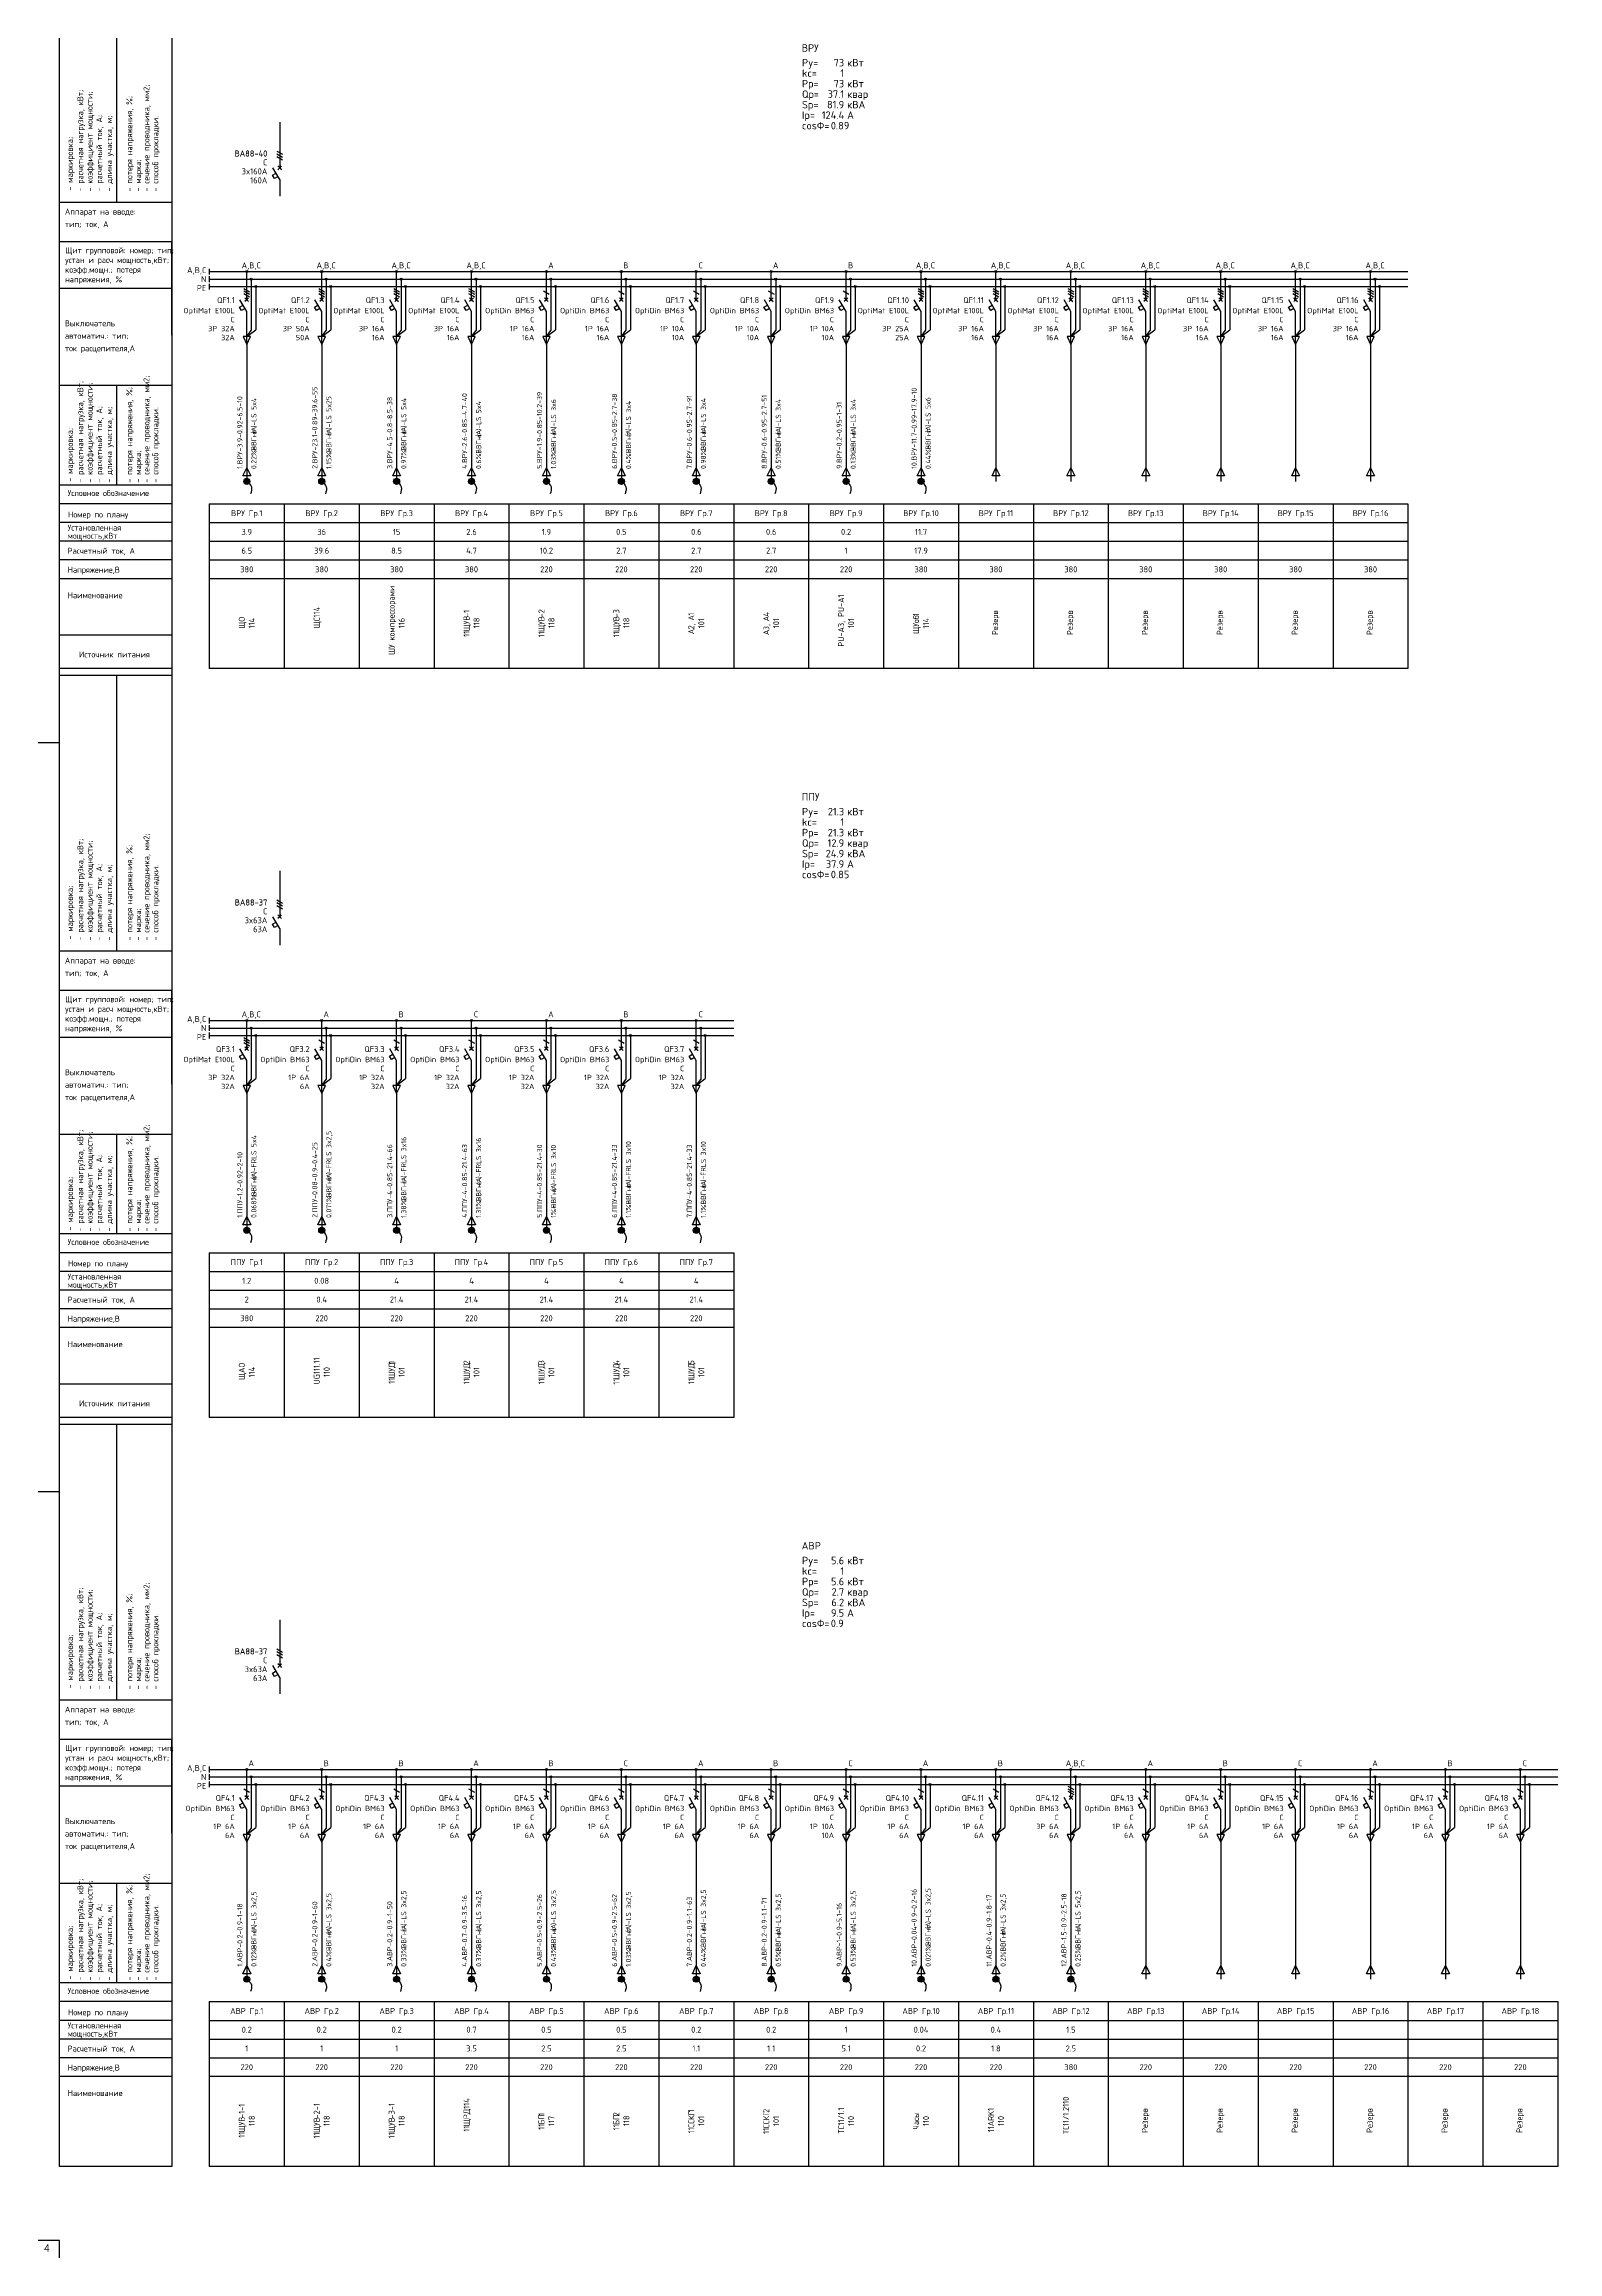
# Model space of a CAD drawing. Header units: millimetres. Extents: x -4379 to 694, y -18291 to 2656.
# Drawn here: x -5 to 500, y -529 to 208 of the extents above; entities that cross this region are included whole.
import ezdxf
from ezdxf.enums import TextEntityAlignment as Align

# ---------------------------------------------------------------- set-up
doc = ezdxf.new("R2010")
doc.units = ezdxf.units.MM
doc.layers.add('Def_model', color=7, linetype='Continuous', plot=False)
for name, color, linetype in [('Автомат защитный', 7, 'Continuous'), ('Принципиальная схема КТП -для ОДНОЛИНЕЙКИ', 7, 'Continuous'), ('ПРОВОДНИКИ', 7, 'Continuous'), ('Секция ППУ', 7, 'Continuous')]:
    doc.layers.add(name, color=color, linetype=linetype)
doc.layers.add('ЭС АВ', color=7, linetype='Continuous', lineweight=18)
doc.layers.add('ЭС рамка', color=7, linetype='Continuous', lineweight=18)
doc.styles.add('Arial', font='arial.ttf', dxfattribs={"height": 2.5})
doc.styles.add('SLD_Style', font='isocpeur.ttf', dxfattribs={"width": 0.9})

# ---------------------------------------------------------------- blocks, each defined once
blk = doc.blocks.new('Start')
at = {"layer": 'ЭС рамка', "color": 7, "linetype": 'Continuous', "lineweight": 30}
blk.add_line((0, 3.46), (0, 1.54), dxfattribs=at)
at = {"layer": 'ЭС рамка', "color": 5, "linetype": 'Continuous', "lineweight": 30}
blk.add_line((0, 0.96), (0, -0.96), dxfattribs=at)
at = {"layer": 'ЭС рамка', "color": 94, "linetype": 'Continuous', "lineweight": 30, "ltscale": 50}
blk.add_line((0, -1.54), (0, -3.46), dxfattribs=at)
at = {"style": 'SLD_Style'}
blk.add_attdef('PHASE', text='', height=2, dxfattribs=at).set_placement((-1, 3), align=Align.MIDDLE_RIGHT)
at = {"layer": 'ЭС рамка', "color": 7, "linetype": 'Continuous', "lineweight": 18, "style": 'SLD_Style'}
blk.add_text('N', height=2, dxfattribs=at).set_placement((-1, 0), align=Align.MIDDLE_RIGHT)
at = {"layer": 'ЭС рамка', "color": 7, "linetype": 'Continuous', "lineweight": 18, "ltscale": 50, "style": 'SLD_Style'}
blk.add_text('РЕ', height=2, dxfattribs=at).set_placement((-1, -3), align=Align.MIDDLE_RIGHT)
blk = doc.blocks.new('DBData')
at = {"style": 'SLD_Style'}
for s, p in [('Py=', (-2.23, 21)), ('кВт', (12.85, 21)), ('kc=', (-2.23, 17.5)), ('Pр=', (-2.23, 14)), ('кВт', (12.85, 14)), ('Sp=', (-2.23, 7)), ('Qр=', (-2.23, 10.5)), ('квар', (12.85, 10.5)), ('кВА', (12.85, 7)), ('cosФ=', (-2.23, 0)), ('Ip=', (-2.23, 3.5)), ('А', (12.85, 3.5))]:
    blk.add_text(s, height=2.5, dxfattribs=at).set_placement(p)
for tag, p in [('INSTALLEDACTIVEPOWER', (11.85, 21)), ('RATEDACTIVEPOWER', (11.85, 14)), ('MAXFACTOR', (11.85, 17.5)), ('RATEDREACTIVEPOWER', (11.85, 10.5)), ('RATEDFULLPOWER', (11.85, 7)), ('RATEDCURRENT', (11.85, 3.5))]:
    blk.add_attdef(tag, text='', height=2.5, dxfattribs=at).set_placement(p, align=Align.RIGHT)
for tag, p in [('DBNAME', (-2.32, 25.93)), ('POWERFACTOR', (7.4, 0))]:
    blk.add_attdef(tag, p, '', height=2.5, dxfattribs=at)
blk = doc.blocks.new('*U50')
at = {"lineweight": 30}
blk.add_line((-1.49, 52.45), (-1.49, 47.65), dxfattribs=at)
at = {"layer": 'Автомат защитный', "lineweight": 30}
for p, q in [((-1.49, 33.21), (-3.76, 37.16)), ((-2.44, 42.77), (-0.53, 41.66)), ((-2.44, 41.87), (-0.53, 40.76)), ((-2.44, 40.92), (-0.53, 39.81)), ((-3.89, 34.7), (-2.73, 35.37)), ((-3.22, 33.55), (-3.89, 34.7)), ((-2.07, 34.21), (-3.22, 33.55))]:
    blk.add_line(p, q, dxfattribs=at)
at = {"layer": 'ЭС АВ', "color": 7, "linetype": 'Continuous', "lineweight": 30}
for p, q in [((-1.49, 47.65), (-1.49, 37.16)), ((-1.49, 37.79), (-1.49, 37.17)), ((-1.49, 33.21), (-1.49, 27.7))]:
    blk.add_line(p, q, dxfattribs=at)
at = {"layer": 'ЭС АВ', "color": 7, "lineweight": 30}
for q in [(-2.11, 37.78), (-2.11, 36.53), (-0.86, 37.78), (-0.86, 36.53)]:
    blk.add_line((-1.49, 37.16), q, dxfattribs=at)
at = {"layer": 'Автомат защитный', "style": 'SLD_Style'}
for tag, p in [('NUMBER', (-5.64, 44.9)), ('SWITCHNOMINALCURRENT', (-5.64, 35.88)), ('SWITCHRELEASE', (-5.64, 38.88)), ('SWITCHTYPE', (-5.64, 41.88)), ('SWITCHRELEASECURRENT', (-5.64, 32.88)), ('RCDTYPE', (-5.64, 29.88)), ('RCDSETPOINT', (-5.64, 26.88))]:
    blk.add_attdef(tag, text='', height=2, dxfattribs=at).set_placement(p, align=Align.MIDDLE_RIGHT)
blk = doc.blocks.new('*U58')
h = blk.add_hatch(color=256)
h.dxf.hatch_style = 1
edge = h.paths.add_edge_path()
edge.add_ellipse((12.5, 132.5), major_axis=(0, 0.333), ratio=1, start_angle=0, end_angle=360)
h = blk.add_hatch(color=256)
h.dxf.hatch_style = 1
edge = h.paths.add_edge_path()
edge.add_ellipse((14, 130), major_axis=(0, 0.333), ratio=1, start_angle=0, end_angle=360)
h = blk.add_hatch(color=256)
h.dxf.hatch_style = 1
edge = h.paths.add_edge_path()
edge.add_ellipse((15.5, 127.5), major_axis=(0, 0.333), ratio=1, start_angle=0, end_angle=360)
at = {"lineweight": 30}
for p, q in [((14, 129.67), (14, 123.11)), ((15.5, 127.17), (15.5, 113.13)), ((14, 123.11), (14, 112.8)), ((0, 55), (25, 55)), ((0, 55), (0, 0)), ((25, 55), (25, 0)), ((0, 48.75), (25, 48.75)), ((0, 42.5), (25, 42.5)), ((0, 36.25), (25, 36.25))]:
    blk.add_line(p, q, dxfattribs=at)
at = {"layer": 'Автомат защитный', "lineweight": 30}
for p, q in [((11.54, 126.87), (13.46, 125.76)), ((11.54, 126.04), (13.46, 124.93)), ((12.5, 123.11), (12.5, 132.17)), ((10.1, 120.66), (11.26, 121.32)), ((10.77, 119.5), (10.1, 120.66)), ((12.5, 119.17), (10.22, 123.11)), ((11.92, 120.17), (10.77, 119.5)), ((11.54, 125.2), (13.46, 124.09)), ((12.5, 108.54), (12.5, 119.17))]:
    blk.add_line(p, q, dxfattribs=at)
blk.add_ellipse((12.5, 132.5), major_axis=(0, 0.333), ratio=1, start_param=-1.570796, end_param=4.712389, dxfattribs=at)
at = {"layer": 'Принципиальная схема КТП -для ОДНОЛИНЕЙКИ', "lineweight": 30}
for p, q in [((12.5, 108.54), (12.5, 99.73)), ((11.19, 64.32), (12.5, 67.06)), ((12.5, 67.06), (13.81, 64.32)), ((13.81, 64.32), (11.19, 64.32)), ((12.5, 64.32), (12.5, 62.5))]:
    blk.add_line(p, q, dxfattribs=at)
at = {"layer": 'ПРОВОДНИКИ', "lineweight": 30}
for p, q in [((13.75, 110.81), (11.25, 110.81)), ((11.25, 110.81), (12.5, 108.2)), ((12.5, 110.81), (15.5, 113.13)), ((12.5, 110.81), (14, 112.8)), ((12.5, 108.2), (13.75, 110.81)), ((11.19, 64.31), (12.5, 67.06)), ((12.5, 67.06), (13.81, 64.31)), ((13.81, 64.31), (11.19, 64.31))]:
    blk.add_line(p, q, dxfattribs=at)
at = {"layer": 'ПРОВОДНИКИ', "lineweight": 30, "ltscale": 100}
blk.add_line((12.5, 99.73), (12.5, 64.32), dxfattribs=at)
at = {"layer": 'ПРОВОДНИКИ', "color": 7, "linetype": 'Continuous', "lineweight": 30}
for centre in [(14, 130), (15.5, 127.5), (15.5, 127.5)]:
    blk.add_ellipse(centre, major_axis=(0, 0.333), ratio=1, start_param=-1.570796, end_param=4.712389, dxfattribs=at)
at = {"layer": 'ЭС АВ', "color": 7, "lineweight": 30}
for q in [(11.88, 123.74), (11.88, 122.49), (13.12, 123.74), (13.12, 122.49)]:
    blk.add_line((12.5, 123.11), q, dxfattribs=at)
at = {"layer": 'ЭС рамка', "color": 7, "linetype": 'Continuous', "lineweight": 30}
for p, q in [((0, 132.5), (12.17, 132.5)), ((12.83, 132.5), (25, 132.5))]:
    blk.add_line(p, q, dxfattribs=at)
at = {"layer": 'ЭС рамка', "color": 5, "linetype": 'Continuous', "lineweight": 30}
for p, q in [((0, 130), (13.67, 130)), ((14.33, 130), (25, 130))]:
    blk.add_line(p, q, dxfattribs=at)
at = {"layer": 'ЭС рамка', "color": 94, "linetype": 'Continuous', "lineweight": 30}
for p, q in [((0, 127.5), (15.17, 127.5)), ((15.83, 127.5), (25, 127.5))]:
    blk.add_line(p, q, dxfattribs=at)
at = {"layer": 'ЭС рамка', "lineweight": 30}
for p, q in [((25, 30), (0, 30)), ((25, 0), (0, 0))]:
    blk.add_line(p, q, dxfattribs=at)
at = {"style": 'SLD_Style'}
for tag, p in [('LABEL', (12.5, 51.88)), ('INSTALLEDPOWER', (12.5, 45.63)), ('CURRENT', (12.5, 39.37)), ('VOLTAGE', (12.5, 33.13))]:
    blk.add_attdef(tag, text='', height=2, dxfattribs=at).set_placement(p, align=Align.MIDDLE_CENTER)
blk.add_attdef('TEXT', text='', height=2, rotation=90, dxfattribs=at).set_placement((12.5, 15), align=Align.MIDDLE_CENTER)
at = {"layer": 'Автомат защитный', "style": 'SLD_Style'}
blk.add_attdef('PHASE', text='', height=2, dxfattribs=at).set_placement((14, 134.59), align=Align.MIDDLE_CENTER)
for tag, height, p in [('SWITCHTYPE', 1.8, (8.49, 119.5)), ('NUMBER', 2, (8.49, 122.99)), ('SWITCHNOMINALCURRENT', 1.8, (8.49, 113.5)), ('SWITCHRELEASECURRENT', 1.8, (8.49, 110.5)), ('SWITCHRELEASE', 1.8, (8.49, 116.5)), ('RCDSETPOINT', 1.8, (8.49, 104.5)), ('RCDTYPE', 1.8, (8.49, 107.5))]:
    blk.add_attdef(tag, text='', height=height, dxfattribs=at).set_placement(p, align=Align.MIDDLE_RIGHT)
blk.add_attdef('LINE_A', text='', height=1.7, rotation=90, dxfattribs=at).set_placement((10.19, 65.45), align=Align.MIDDLE_LEFT)
blk.add_attdef('LINE_B', text='', height=1.7, rotation=90, dxfattribs=at).set_placement((13.85, 65.45), align=Align.TOP_LEFT)
blk = doc.blocks.new('*U21')
at = {"linetype": 'ByBlock', "lineweight": 30}
h = blk.add_hatch(color=256, dxfattribs=at)
h.paths.add_polyline_path([(-0.4, 0.9, -0.414214), (0.92, 0.37), (0, -0.02)])
h.paths.add_polyline_path([(0.92, 0.37, -0.101228), (1, -0.02, -0.30039), (0.39, -0.94), (0, -0.02)])
h.paths.add_polyline_path([(-0.4, 0.9), (0.39, -0.94, -0.538), (-1, -0.02, -0.30039)])
blk.add_circle((0, -0.02), 1, dxfattribs=at)
blk.add_spline([(0, 0), (1.55, -1.88), (1.27, -4.16)], degree=3, dxfattribs=at)
blk = doc.blocks.new('*U57')
h = blk.add_hatch(color=256)
h.dxf.hatch_style = 1
edge = h.paths.add_edge_path()
edge.add_ellipse((12.5, 132.5), major_axis=(0, 0.333), ratio=1, start_angle=0, end_angle=360)
h = blk.add_hatch(color=256)
h.dxf.hatch_style = 1
edge = h.paths.add_edge_path()
edge.add_ellipse((14, 130), major_axis=(0, 0.333), ratio=1, start_angle=0, end_angle=360)
h = blk.add_hatch(color=256)
h.dxf.hatch_style = 1
edge = h.paths.add_edge_path()
edge.add_ellipse((15.5, 127.5), major_axis=(0, 0.333), ratio=1, start_angle=0, end_angle=360)
at = {"lineweight": 30}
for p, q in [((14, 129.67), (14, 123.11)), ((15.5, 127.17), (15.5, 113.13)), ((14, 123.11), (14, 112.8)), ((0, 55), (25, 55)), ((0, 55), (0, 0)), ((25, 55), (25, 0)), ((0, 48.75), (25, 48.75)), ((0, 42.5), (25, 42.5)), ((0, 36.25), (25, 36.25))]:
    blk.add_line(p, q, dxfattribs=at)
at = {"layer": 'Автомат защитный', "lineweight": 30}
for p, q in [((11.54, 126.04), (13.46, 124.93)), ((12.5, 123.11), (12.5, 132.17)), ((10.1, 120.66), (11.26, 121.32)), ((10.77, 119.5), (10.1, 120.66)), ((12.5, 119.17), (10.22, 123.11)), ((11.92, 120.17), (10.77, 119.5)), ((12.5, 108.54), (12.5, 119.17))]:
    blk.add_line(p, q, dxfattribs=at)
blk.add_ellipse((12.5, 132.5), major_axis=(0, 0.333), ratio=1, start_param=-1.570796, end_param=4.712389, dxfattribs=at)
at = {"layer": 'Принципиальная схема КТП -для ОДНОЛИНЕЙКИ', "lineweight": 30}
for p, q in [((12.5, 108.54), (12.5, 99.73)), ((11.19, 64.32), (12.5, 67.06)), ((12.5, 67.06), (13.81, 64.32)), ((13.81, 64.32), (11.19, 64.32)), ((12.5, 64.32), (12.5, 62.5))]:
    blk.add_line(p, q, dxfattribs=at)
at = {"layer": 'ПРОВОДНИКИ', "lineweight": 30}
for p, q in [((13.75, 110.81), (11.25, 110.81)), ((11.25, 110.81), (12.5, 108.2)), ((12.5, 110.81), (15.5, 113.13)), ((12.5, 110.81), (14, 112.8)), ((12.5, 108.2), (13.75, 110.81)), ((11.19, 64.31), (12.5, 67.06)), ((12.5, 67.06), (13.81, 64.31)), ((13.81, 64.31), (11.19, 64.31))]:
    blk.add_line(p, q, dxfattribs=at)
at = {"layer": 'ПРОВОДНИКИ', "lineweight": 30, "ltscale": 100}
blk.add_line((12.5, 99.73), (12.5, 64.32), dxfattribs=at)
at = {"layer": 'ПРОВОДНИКИ', "color": 7, "linetype": 'Continuous', "lineweight": 30}
for centre in [(14, 130), (15.5, 127.5), (15.5, 127.5)]:
    blk.add_ellipse(centre, major_axis=(0, 0.333), ratio=1, start_param=-1.570796, end_param=4.712389, dxfattribs=at)
at = {"layer": 'ЭС АВ', "color": 7, "lineweight": 30}
for q in [(11.88, 123.74), (11.88, 122.49), (13.12, 123.74), (13.12, 122.49)]:
    blk.add_line((12.5, 123.11), q, dxfattribs=at)
at = {"layer": 'ЭС рамка', "color": 7, "linetype": 'Continuous', "lineweight": 30}
for p, q in [((0, 132.5), (12.17, 132.5)), ((12.83, 132.5), (25, 132.5))]:
    blk.add_line(p, q, dxfattribs=at)
at = {"layer": 'ЭС рамка', "color": 5, "linetype": 'Continuous', "lineweight": 30}
for p, q in [((0, 130), (13.67, 130)), ((14.33, 130), (25, 130))]:
    blk.add_line(p, q, dxfattribs=at)
at = {"layer": 'ЭС рамка', "color": 94, "linetype": 'Continuous', "lineweight": 30}
for p, q in [((0, 127.5), (15.17, 127.5)), ((15.83, 127.5), (25, 127.5))]:
    blk.add_line(p, q, dxfattribs=at)
at = {"layer": 'ЭС рамка', "lineweight": 30}
for p, q in [((25, 30), (0, 30)), ((25, 0), (0, 0))]:
    blk.add_line(p, q, dxfattribs=at)
at = {"style": 'SLD_Style'}
for tag, p in [('LABEL', (12.5, 51.88)), ('INSTALLEDPOWER', (12.5, 45.63)), ('CURRENT', (12.5, 39.37)), ('VOLTAGE', (12.5, 33.13))]:
    blk.add_attdef(tag, text='', height=2, dxfattribs=at).set_placement(p, align=Align.MIDDLE_CENTER)
blk.add_attdef('TEXT', text='', height=2, rotation=90, dxfattribs=at).set_placement((12.5, 15), align=Align.MIDDLE_CENTER)
at = {"layer": 'Автомат защитный', "style": 'SLD_Style'}
blk.add_attdef('PHASE', text='', height=2, dxfattribs=at).set_placement((14, 134.59), align=Align.MIDDLE_CENTER)
for tag, height, p in [('SWITCHTYPE', 1.8, (8.49, 119.5)), ('NUMBER', 2, (8.49, 122.99)), ('SWITCHNOMINALCURRENT', 1.8, (8.49, 113.5)), ('SWITCHRELEASECURRENT', 1.8, (8.49, 110.5)), ('SWITCHRELEASE', 1.8, (8.49, 116.5)), ('RCDSETPOINT', 1.8, (8.49, 104.5)), ('RCDTYPE', 1.8, (8.49, 107.5))]:
    blk.add_attdef(tag, text='', height=height, dxfattribs=at).set_placement(p, align=Align.MIDDLE_RIGHT)
blk.add_attdef('LINE_A', text='', height=1.7, rotation=90, dxfattribs=at).set_placement((10.19, 65.45), align=Align.MIDDLE_LEFT)
blk.add_attdef('LINE_B', text='', height=1.7, rotation=90, dxfattribs=at).set_placement((13.85, 65.45), align=Align.TOP_LEFT)
blk = doc.blocks.new('Table1')
at = {"lineweight": 30}
for p, q in [((37.5, 142.5), (0, 142.5)), ((37.5, 130), (37.5, 142.5)), ((37.5, 126.88), (0, 126.88)), ((0, 111.25), (0, 125.61)), ((37.5, 111.25), (37.5, 130)), ((0, 61.25), (0, 111.25)), ((0, 94.56), (37.5, 94.56)), ((37.5, 61.25), (0, 61.25)), ((37.5, 55), (0, 55)), ((37.5, 48.75), (0, 48.75)), ((37.5, 42.5), (0, 42.5)), ((37.5, 36.25), (0, 36.25)), ((37.5, 30), (0, 30))]:
    blk.add_line(p, q, dxfattribs=at)
at = {"layer": 'ЭС рамка', "lineweight": 30}
for p, q in [((0, 0), (0, 261.28)), ((0, 261.28), (37.5, 261.28)), ((37.5, 261.28), (37.5, 0)), ((0, 247.8), (37.5, 247.8)), ((19.09, 155.72), (19.09, 247.8)), ((0, 155.72), (37.5, 155.72)), ((19.09, 61.25), (19.09, 94.56)), ((37.5, 0), (0, 0))]:
    blk.add_line(p, q, dxfattribs=at)
at = {"layer": 'ЭС рамка', "style": 'SLD_Style', "width": 0.9}
for s, p in [('Источник питания', (6.55, 253.7)), ('тип; ток, А', (1.81, 147.36)), ('Аппарат на вводе:', (1.81, 151.52)), ('Щит групповой: номер; тип; ', (1.9, 138.63)), ('устан и расч мощность,кВт; ', (1.9, 135.39)), ('коэфф.мощн.; потеря ', (1.9, 132.16)), ('напряжения, %', (1.9, 128.92)), ('автоматич.: тип;', (1.81, 110.08)), ('Выключатель', (1.81, 114.25)), ('ток расцепителя,А', (1.81, 105.92)), ('Условное обозначение', (2.72, 57.58)), ('Номер по плану', (2.88, 50.43)), ('Установленная', (2.72, 46.05)), ('мощность,кВт', (2.72, 43.32)), ('Расчетный ток, А', (2.72, 38.31)), ('Напряжение,В', (2.72, 31.99)), ('Наименование', (2.72, 23.47))]:
    blk.add_text(s, height=2, dxfattribs=at).set_placement(p)
for s, p in [(' - расчетная нагрузка, кВт;', (7.93, 157.95)), (' - коэффициент мощности;', (11.07, 157.95)), (' - потеря напряжения, %%%;', (24.32, 157.95)), (' - сечение проводника, мм2;', (30.03, 157.95)), (' - расчетный ток, А;', (14.25, 157.95)), (' - длина участка, м;', (17.57, 157.95)), (' - способ прокладки.', (33.01, 157.95)), ('   - маркировка;', (4.5, 155.72)), (' - марка;', (27.23, 157.95)), (' - расчетная нагрузка, кВт;', (7.93, 60.78)), (' - коэффициент мощности;', (11.07, 60.78)), (' - потеря напряжения, %%%;', (24.32, 60.78)), (' - сечение проводника, мм2;', (30.03, 60.78)), (' - расчетный ток, А;', (14.25, 60.78)), (' - длина участка, м;', (17.57, 60.78)), (' - способ прокладки.', (33.01, 60.78)), ('   - маркировка;', (4.5, 58.55)), (' - марка;', (27.23, 60.78))]:
    blk.add_text(s, height=2, rotation=90, dxfattribs=at).set_placement(p)

msp = doc.modelspace()

# ---------------------------------------------------------------- linework, layer by layer
at = {"layer": 'Def_model', "color": 1, "lineweight": 30}
for points in [[(0, -40.66), (0, -24.795), (-8.453, -24.795), (-8.453, -40.66), (-144.31, -40.66)], [(0, -290.66), (0, -274.795), (-8.453, -274.795), (-8.453, -290.66), (-144.31, -290.66)], [(0, -540.66), (0, -524.795), (-8.453, -524.795), (-8.453, -540.66), (-144.31, -540.66)]]:
    msp.add_lwpolyline(points, dxfattribs=at)

# ---------------------------------------------------------------- block references
at = {"layer": 'Секция ППУ', "lineweight": 0}
for name, p in [('Table1', (0, 0)), ('*U21', (62.5, 62.5)), ('*U21', (87.5, 62.5)), ('*U21', (112.5, 62.5)), ('*U21', (137.5, 62.5)), ('*U21', (162.5, 62.5)), ('*U21', (187.5, 62.5)), ('*U21', (212.5, 62.5)), ('*U21', (237.5, 62.5)), ('*U21', (262.5, 62.5)), ('*U21', (287.5, 62.5)), ('Table1', (0, -250)), ('*U21', (62.5, -187.5)), ('*U21', (87.5, -187.5)), ('*U21', (112.5, -187.5)), ('*U21', (137.5, -187.5)), ('*U21', (162.5, -187.5)), ('*U21', (187.5, -187.5)), ('*U21', (212.5, -187.5)), ('Table1', (0, -500)), ('*U21', (62.5, -437.5)), ('*U21', (87.5, -437.5)), ('*U21', (112.5, -437.5)), ('*U21', (137.5, -437.5)), ('*U21', (162.5, -437.5)), ('*U21', (187.5, -437.5)), ('*U21', (212.5, -437.5)), ('*U21', (237.5, -437.5)), ('*U21', (262.5, -437.5)), ('*U21', (287.5, -437.5)), ('*U21', (312.5, -437.5)), ('*U21', (337.5, -437.5))]:
    msp.add_blockref(name, p, dxfattribs=at)
for name, p, values in [('DBData', (250, 180), {'INSTALLEDACTIVEPOWER': '73', 'MAXFACTOR': '1', 'RATEDACTIVEPOWER': '73', 'RATEDREACTIVEPOWER': '37.1', 'RATEDFULLPOWER': '81.9', 'RATEDCURRENT': '124.4', 'POWERFACTOR': '0.89', 'DBNAME': 'ВРУ'}), ('Start', (50, 130), {'PHASE': 'A,B,C'}), ('DBData', (250, -70), {'INSTALLEDACTIVEPOWER': '21.3', 'MAXFACTOR': '1', 'RATEDACTIVEPOWER': '21.3', 'RATEDREACTIVEPOWER': '12.9', 'RATEDFULLPOWER': '24.9', 'RATEDCURRENT': '37.9', 'POWERFACTOR': '0.85', 'DBNAME': 'ППУ'}), ('Start', (50, -120), {'PHASE': 'A,B,C'}), ('DBData', (250, -320), {'INSTALLEDACTIVEPOWER': '5.6', 'MAXFACTOR': '1', 'RATEDACTIVEPOWER': '5.6', 'RATEDREACTIVEPOWER': '2.7', 'RATEDFULLPOWER': '6.2', 'RATEDCURRENT': '9.5', 'POWERFACTOR': '0.9', 'DBNAME': 'АВР'}), ('Start', (50, -370), {'PHASE': 'A,B,C'})]:
    msp.add_blockref(name, p, dxfattribs=at).add_auto_attribs(values)
ref = msp.add_blockref('*U50', (75, 130), dxfattribs=at)
ref.add_attrib('SWITCHTYPE', 'ВА88-40', dxfattribs={"layer": 'Автомат защитный', "height": 2, "style": 'SLD_Style'}).set_placement((69.362, 171.879), align=Align.MIDDLE_RIGHT)
ref.add_attrib('SWITCHTYPE', 'ВА88-40', dxfattribs={"layer": 'Автомат защитный', "height": 2, "style": 'SLD_Style'}).set_placement((69.362, 171.974), align=Align.MIDDLE_RIGHT)
ref.add_attrib('SWITCHRELEASE', 'С', dxfattribs={"layer": 'Автомат защитный', "height": 2, "style": 'SLD_Style'}).set_placement((69.362, 168.974), align=Align.MIDDLE_RIGHT)
ref.add_attrib('SWITCHNOMINALCURRENT', '3x160А', dxfattribs={"layer": 'Автомат защитный', "height": 2, "style": 'SLD_Style'}).set_placement((69.362, 165.974), align=Align.MIDDLE_RIGHT)
ref.add_attrib('SWITCHRELEASECURRENT', '160А', dxfattribs={"layer": 'Автомат защитный', "height": 2, "style": 'SLD_Style'}).set_placement((69.362, 162.974), align=Align.MIDDLE_RIGHT)
ref = msp.add_blockref('*U58', (50, 0), dxfattribs=at)
ref.add_attrib('LABEL', 'ВРУ Гр.1', dxfattribs={"layer": '0', "height": 2, "style": 'SLD_Style'}).set_placement((62.5, 51.875), align=Align.MIDDLE_CENTER)
ref.add_attrib('INSTALLEDPOWER', '3.9', dxfattribs={"layer": '0', "height": 2, "style": 'SLD_Style'}).set_placement((62.5, 45.625), align=Align.MIDDLE_CENTER)
ref.add_attrib('CURRENT', '6.5', dxfattribs={"layer": '0', "height": 2, "style": 'SLD_Style'}).set_placement((62.5, 39.375), align=Align.MIDDLE_CENTER)
ref.add_attrib('VOLTAGE', '380', dxfattribs={"layer": '0', "height": 2, "style": 'SLD_Style'}).set_placement((62.5, 33.125), align=Align.MIDDLE_CENTER)
ref.add_attrib('LINE_A', ' 1.ВРУ-3.9-0.92-6.5-10', dxfattribs={"layer": 'Автомат защитный', "height": 1.7, "rotation": 90, "style": 'SLD_Style'}).set_placement((60.194, 65.451), align=Align.MIDDLE_LEFT)
ref.add_attrib('LINE_B_001', ' 0.22%%%-', (65.72, 65.451), dxfattribs={"layer": 'Автомат защитный', "height": 1.7, "rotation": 90, "style": 'SLD_Style', "width": 0.9})
ref.add_attrib('PHASE', 'A,B,C', dxfattribs={"layer": 'Автомат защитный', "height": 2, "style": 'SLD_Style'}).set_placement((64, 134.591), align=Align.MIDDLE_CENTER)
ref.add_attrib('NUMBER', 'QF1.1', dxfattribs={"layer": 'Автомат защитный', "height": 2, "style": 'SLD_Style'}).set_placement((58.489, 122.987), align=Align.MIDDLE_RIGHT)
ref.add_attrib('SWITCHTYPE', 'OptiMat E100L', dxfattribs={"layer": 'Автомат защитный', "height": 1.8, "style": 'SLD_Style'}).set_placement((58.489, 119.5), align=Align.MIDDLE_RIGHT)
ref.add_attrib('SWITCHRELEASE', 'C', dxfattribs={"layer": 'Автомат защитный', "height": 1.8, "style": 'SLD_Style'}).set_placement((58.489, 116.5), align=Align.MIDDLE_RIGHT)
ref.add_attrib('SWITCHNOMINALCURRENT', '3Р 32А', dxfattribs={"layer": 'Автомат защитный', "height": 1.8, "style": 'SLD_Style'}).set_placement((58.489, 113.5), align=Align.MIDDLE_RIGHT)
ref.add_attrib('SWITCHRELEASECURRENT', '32А', dxfattribs={"layer": 'Автомат защитный', "height": 1.8, "style": 'SLD_Style'}).set_placement((58.489, 110.5), align=Align.MIDDLE_RIGHT)
ref.add_attrib('TEXT_001', 'ЩО', (61.833, 13.29), dxfattribs={"layer": '0', "height": 2, "rotation": 90, "style": 'SLD_Style', "width": 0.9})
ref.add_attrib('LINE_B_002', 'ВВГнг', (65.72, 72.795), dxfattribs={"layer": 'Автомат защитный', "height": 1.7, "rotation": 90, "style": 'SLD_Style', "width": 0.9})
ref.add_attrib('LINE_B_003', '(', (65.72, 78.456), dxfattribs={"layer": 'Автомат защитный', "height": 1.7, "rotation": 90, "style": 'SLD_Style', "width": 0.9})
ref.add_attrib('LINE_B_004', 'А', (65.72, 79.068), dxfattribs={"layer": 'Автомат защитный', "height": 1.7, "rotation": 90, "style": 'SLD_Style', "width": 0.9})
ref.add_attrib('LINE_B_005', ')-LS 5x4', (65.72, 80.445), dxfattribs={"layer": 'Автомат защитный', "height": 1.7, "rotation": 90, "style": 'SLD_Style', "width": 0.9})
ref.add_attrib('TEXT_002', '114', (65.167, 13.38), dxfattribs={"layer": '0', "height": 2, "rotation": 90, "style": 'SLD_Style', "width": 0.9})
ref = msp.add_blockref('*U58', (75, 0), dxfattribs=at)
ref.add_attrib('LABEL', 'ВРУ Гр.2', dxfattribs={"layer": '0', "height": 2, "style": 'SLD_Style'}).set_placement((87.5, 51.875), align=Align.MIDDLE_CENTER)
ref.add_attrib('INSTALLEDPOWER', '36', dxfattribs={"layer": '0', "height": 2, "style": 'SLD_Style'}).set_placement((87.5, 45.625), align=Align.MIDDLE_CENTER)
ref.add_attrib('CURRENT', '39.6', dxfattribs={"layer": '0', "height": 2, "style": 'SLD_Style'}).set_placement((87.5, 39.375), align=Align.MIDDLE_CENTER)
ref.add_attrib('VOLTAGE', '380', dxfattribs={"layer": '0', "height": 2, "style": 'SLD_Style'}).set_placement((87.5, 33.125), align=Align.MIDDLE_CENTER)
ref.add_attrib('LINE_A', ' 2.ВРУ-23.1-0.89-39.6-55', dxfattribs={"layer": 'Автомат защитный', "height": 1.7, "rotation": 90, "style": 'SLD_Style'}).set_placement((85.194, 65.451), align=Align.MIDDLE_LEFT)
ref.add_attrib('LINE_B_001', ' 1.15%%%-', (90.72, 65.451), dxfattribs={"layer": 'Автомат защитный', "height": 1.7, "rotation": 90, "style": 'SLD_Style', "width": 0.9})
ref.add_attrib('PHASE', 'A,B,C', dxfattribs={"layer": 'Автомат защитный', "height": 2, "style": 'SLD_Style'}).set_placement((89, 134.591), align=Align.MIDDLE_CENTER)
ref.add_attrib('NUMBER', 'QF1.2', dxfattribs={"layer": 'Автомат защитный', "height": 2, "style": 'SLD_Style'}).set_placement((83.489, 122.987), align=Align.MIDDLE_RIGHT)
ref.add_attrib('SWITCHTYPE', 'OptiMat E100L', dxfattribs={"layer": 'Автомат защитный', "height": 1.8, "style": 'SLD_Style'}).set_placement((83.489, 119.5), align=Align.MIDDLE_RIGHT)
ref.add_attrib('SWITCHRELEASE', 'C', dxfattribs={"layer": 'Автомат защитный', "height": 1.8, "style": 'SLD_Style'}).set_placement((83.489, 116.5), align=Align.MIDDLE_RIGHT)
ref.add_attrib('SWITCHNOMINALCURRENT', '3Р 50А', dxfattribs={"layer": 'Автомат защитный', "height": 1.8, "style": 'SLD_Style'}).set_placement((83.489, 113.5), align=Align.MIDDLE_RIGHT)
ref.add_attrib('SWITCHRELEASECURRENT', '50А', dxfattribs={"layer": 'Автомат защитный', "height": 1.8, "style": 'SLD_Style'}).set_placement((83.489, 110.5), align=Align.MIDDLE_RIGHT)
ref.add_attrib('TEXT_001', 'ЩС114', (86.833, 13.38), dxfattribs={"layer": '0', "height": 2, "rotation": 90, "style": 'SLD_Style', "width": 0.9})
ref.add_attrib('LINE_B_002', 'ВВГнг', (90.72, 72.183), dxfattribs={"layer": 'Автомат защитный', "height": 1.7, "rotation": 90, "style": 'SLD_Style', "width": 0.9})
ref.add_attrib('LINE_B_003', '(', (90.72, 77.844), dxfattribs={"layer": 'Автомат защитный', "height": 1.7, "rotation": 90, "style": 'SLD_Style', "width": 0.9})
ref.add_attrib('LINE_B_004', 'А', (90.72, 78.456), dxfattribs={"layer": 'Автомат защитный', "height": 1.7, "rotation": 90, "style": 'SLD_Style', "width": 0.9})
ref.add_attrib('LINE_B_005', ')-LS 5x25', (90.72, 79.833), dxfattribs={"layer": 'Автомат защитный', "height": 1.7, "rotation": 90, "style": 'SLD_Style', "width": 0.9})
ref = msp.add_blockref('*U58', (100, 0), dxfattribs=at)
ref.add_attrib('LABEL', 'ВРУ Гр.3', dxfattribs={"layer": '0', "height": 2, "style": 'SLD_Style'}).set_placement((112.5, 51.875), align=Align.MIDDLE_CENTER)
ref.add_attrib('INSTALLEDPOWER', '15', dxfattribs={"layer": '0', "height": 2, "style": 'SLD_Style'}).set_placement((112.5, 45.625), align=Align.MIDDLE_CENTER)
ref.add_attrib('CURRENT', '8.5', dxfattribs={"layer": '0', "height": 2, "style": 'SLD_Style'}).set_placement((112.5, 39.375), align=Align.MIDDLE_CENTER)
ref.add_attrib('VOLTAGE', '380', dxfattribs={"layer": '0', "height": 2, "style": 'SLD_Style'}).set_placement((112.5, 33.125), align=Align.MIDDLE_CENTER)
ref.add_attrib('LINE_A', ' 3.ВРУ-4.5-0.8-8.5-38', dxfattribs={"layer": 'Автомат защитный', "height": 1.7, "rotation": 90, "style": 'SLD_Style'}).set_placement((110.194, 65.451), align=Align.MIDDLE_LEFT)
ref.add_attrib('LINE_B_001', ' 0.97%%%-', (115.72, 65.451), dxfattribs={"layer": 'Автомат защитный', "height": 1.7, "rotation": 90, "style": 'SLD_Style', "width": 0.9})
ref.add_attrib('PHASE', 'A,B,C', dxfattribs={"layer": 'Автомат защитный', "height": 2, "style": 'SLD_Style'}).set_placement((114, 134.591), align=Align.MIDDLE_CENTER)
ref.add_attrib('NUMBER', 'QF1.3', dxfattribs={"layer": 'Автомат защитный', "height": 2, "style": 'SLD_Style'}).set_placement((108.489, 122.987), align=Align.MIDDLE_RIGHT)
ref.add_attrib('SWITCHTYPE', 'OptiMat E100L', dxfattribs={"layer": 'Автомат защитный', "height": 1.8, "style": 'SLD_Style'}).set_placement((108.489, 119.5), align=Align.MIDDLE_RIGHT)
ref.add_attrib('SWITCHRELEASE', 'C', dxfattribs={"layer": 'Автомат защитный', "height": 1.8, "style": 'SLD_Style'}).set_placement((108.489, 116.5), align=Align.MIDDLE_RIGHT)
ref.add_attrib('SWITCHNOMINALCURRENT', '3Р 16А', dxfattribs={"layer": 'Автомат защитный', "height": 1.8, "style": 'SLD_Style'}).set_placement((108.489, 113.5), align=Align.MIDDLE_RIGHT)
ref.add_attrib('SWITCHRELEASECURRENT', '16А', dxfattribs={"layer": 'Автомат защитный', "height": 1.8, "style": 'SLD_Style'}).set_placement((108.489, 110.5), align=Align.MIDDLE_RIGHT)
ref.add_attrib('TEXT_001', 'ШУ компрессорами', (111.833, 4.56), dxfattribs={"layer": '0', "height": 2, "rotation": 90, "style": 'SLD_Style', "width": 0.9})
ref.add_attrib('LINE_B_002', 'ВВГнг', (115.72, 72.795), dxfattribs={"layer": 'Автомат защитный', "height": 1.7, "rotation": 90, "style": 'SLD_Style', "width": 0.9})
ref.add_attrib('LINE_B_003', '(', (115.72, 78.456), dxfattribs={"layer": 'Автомат защитный', "height": 1.7, "rotation": 90, "style": 'SLD_Style', "width": 0.9})
ref.add_attrib('LINE_B_004', 'А', (115.72, 79.068), dxfattribs={"layer": 'Автомат защитный', "height": 1.7, "rotation": 90, "style": 'SLD_Style', "width": 0.9})
ref.add_attrib('LINE_B_005', ')-LS 5x4', (115.72, 80.445), dxfattribs={"layer": 'Автомат защитный', "height": 1.7, "rotation": 90, "style": 'SLD_Style', "width": 0.9})
ref.add_attrib('TEXT_002', '116', (115.167, 13.47), dxfattribs={"layer": '0', "height": 2, "rotation": 90, "style": 'SLD_Style', "width": 0.9})
ref = msp.add_blockref('*U58', (125, 0), dxfattribs=at)
ref.add_attrib('LABEL', 'ВРУ Гр.4', dxfattribs={"layer": '0', "height": 2, "style": 'SLD_Style'}).set_placement((137.5, 51.875), align=Align.MIDDLE_CENTER)
ref.add_attrib('INSTALLEDPOWER', '2.6', dxfattribs={"layer": '0', "height": 2, "style": 'SLD_Style'}).set_placement((137.5, 45.625), align=Align.MIDDLE_CENTER)
ref.add_attrib('CURRENT', '4.7', dxfattribs={"layer": '0', "height": 2, "style": 'SLD_Style'}).set_placement((137.5, 39.375), align=Align.MIDDLE_CENTER)
ref.add_attrib('VOLTAGE', '380', dxfattribs={"layer": '0', "height": 2, "style": 'SLD_Style'}).set_placement((137.5, 33.125), align=Align.MIDDLE_CENTER)
ref.add_attrib('LINE_A', ' 4.ВРУ-2.6-0.85-4.7-40', dxfattribs={"layer": 'Автомат защитный', "height": 1.7, "rotation": 90, "style": 'SLD_Style'}).set_placement((135.194, 65.451), align=Align.MIDDLE_LEFT)
ref.add_attrib('LINE_B_001', ' 0.6%%%-', (140.72, 65.451), dxfattribs={"layer": 'Автомат защитный', "height": 1.7, "rotation": 90, "style": 'SLD_Style', "width": 0.9})
ref.add_attrib('PHASE', 'A,B,C', dxfattribs={"layer": 'Автомат защитный', "height": 2, "style": 'SLD_Style'}).set_placement((139, 134.591), align=Align.MIDDLE_CENTER)
ref.add_attrib('NUMBER', 'QF1.4', dxfattribs={"layer": 'Автомат защитный', "height": 2, "style": 'SLD_Style'}).set_placement((133.489, 122.987), align=Align.MIDDLE_RIGHT)
ref.add_attrib('SWITCHTYPE', 'OptiMat E100L', dxfattribs={"layer": 'Автомат защитный', "height": 1.8, "style": 'SLD_Style'}).set_placement((133.489, 119.5), align=Align.MIDDLE_RIGHT)
ref.add_attrib('SWITCHRELEASE', 'C', dxfattribs={"layer": 'Автомат защитный', "height": 1.8, "style": 'SLD_Style'}).set_placement((133.489, 116.5), align=Align.MIDDLE_RIGHT)
ref.add_attrib('SWITCHNOMINALCURRENT', '3Р 16А', dxfattribs={"layer": 'Автомат защитный', "height": 1.8, "style": 'SLD_Style'}).set_placement((133.489, 113.5), align=Align.MIDDLE_RIGHT)
ref.add_attrib('SWITCHRELEASECURRENT', '16А', dxfattribs={"layer": 'Автомат защитный', "height": 1.8, "style": 'SLD_Style'}).set_placement((133.489, 110.5), align=Align.MIDDLE_RIGHT)
ref.add_attrib('TEXT_001', '11', (136.833, 10.59), dxfattribs={"layer": '0', "height": 2, "rotation": 90, "style": 'SLD_Style', "width": 0.9})
ref.add_attrib('LINE_B_002', 'ВВГнг', (140.72, 71.724), dxfattribs={"layer": 'Автомат защитный', "height": 1.7, "rotation": 90, "style": 'SLD_Style', "width": 0.9})
ref.add_attrib('LINE_B_003', '(', (140.72, 77.385), dxfattribs={"layer": 'Автомат защитный', "height": 1.7, "rotation": 90, "style": 'SLD_Style', "width": 0.9})
ref.add_attrib('LINE_B_004', 'А', (140.72, 77.997), dxfattribs={"layer": 'Автомат защитный', "height": 1.7, "rotation": 90, "style": 'SLD_Style', "width": 0.9})
ref.add_attrib('LINE_B_005', ')-LS 5x4', (140.72, 79.374), dxfattribs={"layer": 'Автомат защитный', "height": 1.7, "rotation": 90, "style": 'SLD_Style', "width": 0.9})
ref.add_attrib('TEXT_002', 'ЩУВ', (136.833, 12.39), dxfattribs={"layer": '0', "height": 2, "rotation": 90, "style": 'SLD_Style', "width": 0.9})
ref.add_attrib('TEXT_003', '-1', (136.833, 17.25), dxfattribs={"layer": '0', "height": 2, "rotation": 90, "style": 'SLD_Style', "width": 0.9})
ref.add_attrib('TEXT_004', '118', (140.167, 13.47), dxfattribs={"layer": '0', "height": 2, "rotation": 90, "style": 'SLD_Style', "width": 0.9})
ref = msp.add_blockref('*U57', (150, 0), dxfattribs=at)
ref.add_attrib('LABEL', 'ВРУ Гр.5', dxfattribs={"layer": '0', "height": 2, "style": 'SLD_Style'}).set_placement((162.5, 51.875), align=Align.MIDDLE_CENTER)
ref.add_attrib('INSTALLEDPOWER', '1.9', dxfattribs={"layer": '0', "height": 2, "style": 'SLD_Style'}).set_placement((162.5, 45.625), align=Align.MIDDLE_CENTER)
ref.add_attrib('CURRENT', '10.2', dxfattribs={"layer": '0', "height": 2, "style": 'SLD_Style'}).set_placement((162.5, 39.375), align=Align.MIDDLE_CENTER)
ref.add_attrib('VOLTAGE', '220', dxfattribs={"layer": '0', "height": 2, "style": 'SLD_Style'}).set_placement((162.5, 33.125), align=Align.MIDDLE_CENTER)
ref.add_attrib('LINE_A', ' 5.ВРУ-1.9-0.85-10.2-39', dxfattribs={"layer": 'Автомат защитный', "height": 1.7, "rotation": 90, "style": 'SLD_Style'}).set_placement((160.194, 65.451), align=Align.MIDDLE_LEFT)
ref.add_attrib('LINE_B_001', ' 1.03%%%-', (165.72, 65.451), dxfattribs={"layer": 'Автомат защитный', "height": 1.7, "rotation": 90, "style": 'SLD_Style', "width": 0.9})
ref.add_attrib('PHASE', 'A', dxfattribs={"layer": 'Автомат защитный', "height": 2, "style": 'SLD_Style'}).set_placement((164, 134.591), align=Align.MIDDLE_CENTER)
ref.add_attrib('NUMBER', 'QF1.5', dxfattribs={"layer": 'Автомат защитный', "height": 2, "style": 'SLD_Style'}).set_placement((158.489, 122.987), align=Align.MIDDLE_RIGHT)
ref.add_attrib('SWITCHTYPE', 'OptiDin BM63', dxfattribs={"layer": 'Автомат защитный', "height": 1.8, "style": 'SLD_Style'}).set_placement((158.489, 119.5), align=Align.MIDDLE_RIGHT)
ref.add_attrib('SWITCHRELEASE', 'C', dxfattribs={"layer": 'Автомат защитный', "height": 1.8, "style": 'SLD_Style'}).set_placement((158.489, 116.5), align=Align.MIDDLE_RIGHT)
ref.add_attrib('SWITCHNOMINALCURRENT', '1Р 16А', dxfattribs={"layer": 'Автомат защитный', "height": 1.8, "style": 'SLD_Style'}).set_placement((158.489, 113.5), align=Align.MIDDLE_RIGHT)
ref.add_attrib('SWITCHRELEASECURRENT', '16А', dxfattribs={"layer": 'Автомат защитный', "height": 1.8, "style": 'SLD_Style'}).set_placement((158.489, 110.5), align=Align.MIDDLE_RIGHT)
ref.add_attrib('TEXT_001', '11', (161.833, 10.41), dxfattribs={"layer": '0', "height": 2, "rotation": 90, "style": 'SLD_Style', "width": 0.9})
ref.add_attrib('LINE_B_002', 'ВВГнг', (165.72, 72.489), dxfattribs={"layer": 'Автомат защитный', "height": 1.7, "rotation": 90, "style": 'SLD_Style', "width": 0.9})
ref.add_attrib('LINE_B_003', '(', (165.72, 78.15), dxfattribs={"layer": 'Автомат защитный', "height": 1.7, "rotation": 90, "style": 'SLD_Style', "width": 0.9})
ref.add_attrib('LINE_B_004', 'А', (165.72, 78.762), dxfattribs={"layer": 'Автомат защитный', "height": 1.7, "rotation": 90, "style": 'SLD_Style', "width": 0.9})
ref.add_attrib('LINE_B_005', ')-LS 3x6', (165.72, 80.139), dxfattribs={"layer": 'Автомат защитный', "height": 1.7, "rotation": 90, "style": 'SLD_Style', "width": 0.9})
ref.add_attrib('TEXT_002', 'ЩУВ', (161.833, 12.21), dxfattribs={"layer": '0', "height": 2, "rotation": 90, "style": 'SLD_Style', "width": 0.9})
ref.add_attrib('TEXT_003', '-2', (161.833, 17.07), dxfattribs={"layer": '0', "height": 2, "rotation": 90, "style": 'SLD_Style', "width": 0.9})
ref.add_attrib('TEXT_004', '118', (165.167, 13.47), dxfattribs={"layer": '0', "height": 2, "rotation": 90, "style": 'SLD_Style', "width": 0.9})
ref = msp.add_blockref('*U57', (175, 0), dxfattribs=at)
ref.add_attrib('LABEL', 'ВРУ Гр.6', dxfattribs={"layer": '0', "height": 2, "style": 'SLD_Style'}).set_placement((187.5, 51.875), align=Align.MIDDLE_CENTER)
ref.add_attrib('INSTALLEDPOWER', '0.5', dxfattribs={"layer": '0', "height": 2, "style": 'SLD_Style'}).set_placement((187.5, 45.625), align=Align.MIDDLE_CENTER)
ref.add_attrib('CURRENT', '2.7', dxfattribs={"layer": '0', "height": 2, "style": 'SLD_Style'}).set_placement((187.5, 39.375), align=Align.MIDDLE_CENTER)
ref.add_attrib('VOLTAGE', '220', dxfattribs={"layer": '0', "height": 2, "style": 'SLD_Style'}).set_placement((187.5, 33.125), align=Align.MIDDLE_CENTER)
ref.add_attrib('LINE_A', ' 6.ВРУ-0.5-0.85-2.7-38', dxfattribs={"layer": 'Автомат защитный', "height": 1.7, "rotation": 90, "style": 'SLD_Style'}).set_placement((185.194, 65.451), align=Align.MIDDLE_LEFT)
ref.add_attrib('LINE_B_001', ' 0.4%%%-', (190.72, 65.451), dxfattribs={"layer": 'Автомат защитный', "height": 1.7, "rotation": 90, "style": 'SLD_Style', "width": 0.9})
ref.add_attrib('PHASE', 'B', dxfattribs={"layer": 'Автомат защитный', "height": 2, "style": 'SLD_Style'}).set_placement((189, 134.591), align=Align.MIDDLE_CENTER)
ref.add_attrib('NUMBER', 'QF1.6', dxfattribs={"layer": 'Автомат защитный', "height": 2, "style": 'SLD_Style'}).set_placement((183.489, 122.987), align=Align.MIDDLE_RIGHT)
ref.add_attrib('SWITCHTYPE', 'OptiDin BM63', dxfattribs={"layer": 'Автомат защитный', "height": 1.8, "style": 'SLD_Style'}).set_placement((183.489, 119.5), align=Align.MIDDLE_RIGHT)
ref.add_attrib('SWITCHRELEASE', 'C', dxfattribs={"layer": 'Автомат защитный', "height": 1.8, "style": 'SLD_Style'}).set_placement((183.489, 116.5), align=Align.MIDDLE_RIGHT)
ref.add_attrib('SWITCHNOMINALCURRENT', '1Р 16А', dxfattribs={"layer": 'Автомат защитный', "height": 1.8, "style": 'SLD_Style'}).set_placement((183.489, 113.5), align=Align.MIDDLE_RIGHT)
ref.add_attrib('SWITCHRELEASECURRENT', '16А', dxfattribs={"layer": 'Автомат защитный', "height": 1.8, "style": 'SLD_Style'}).set_placement((183.489, 110.5), align=Align.MIDDLE_RIGHT)
ref.add_attrib('TEXT_001', '11', (186.833, 10.41), dxfattribs={"layer": '0', "height": 2, "rotation": 90, "style": 'SLD_Style', "width": 0.9})
ref.add_attrib('LINE_B_002', 'ВВГнг', (190.72, 71.877), dxfattribs={"layer": 'Автомат защитный', "height": 1.7, "rotation": 90, "style": 'SLD_Style', "width": 0.9})
ref.add_attrib('LINE_B_003', '(', (190.72, 77.538), dxfattribs={"layer": 'Автомат защитный', "height": 1.7, "rotation": 90, "style": 'SLD_Style', "width": 0.9})
ref.add_attrib('LINE_B_004', 'А', (190.72, 78.15), dxfattribs={"layer": 'Автомат защитный', "height": 1.7, "rotation": 90, "style": 'SLD_Style', "width": 0.9})
ref.add_attrib('LINE_B_005', ')-LS 3x4', (190.72, 79.527), dxfattribs={"layer": 'Автомат защитный', "height": 1.7, "rotation": 90, "style": 'SLD_Style', "width": 0.9})
ref.add_attrib('TEXT_002', 'ЩУВ', (186.833, 12.21), dxfattribs={"layer": '0', "height": 2, "rotation": 90, "style": 'SLD_Style', "width": 0.9})
ref.add_attrib('TEXT_003', '-3', (186.833, 17.07), dxfattribs={"layer": '0', "height": 2, "rotation": 90, "style": 'SLD_Style', "width": 0.9})
ref.add_attrib('TEXT_004', '118', (190.167, 13.47), dxfattribs={"layer": '0', "height": 2, "rotation": 90, "style": 'SLD_Style', "width": 0.9})
ref = msp.add_blockref('*U57', (200, 0), dxfattribs=at)
ref.add_attrib('LABEL', 'ВРУ Гр.7', dxfattribs={"layer": '0', "height": 2, "style": 'SLD_Style'}).set_placement((212.5, 51.875), align=Align.MIDDLE_CENTER)
ref.add_attrib('INSTALLEDPOWER', '0.6', dxfattribs={"layer": '0', "height": 2, "style": 'SLD_Style'}).set_placement((212.5, 45.625), align=Align.MIDDLE_CENTER)
ref.add_attrib('CURRENT', '2.7', dxfattribs={"layer": '0', "height": 2, "style": 'SLD_Style'}).set_placement((212.5, 39.375), align=Align.MIDDLE_CENTER)
ref.add_attrib('VOLTAGE', '220', dxfattribs={"layer": '0', "height": 2, "style": 'SLD_Style'}).set_placement((212.5, 33.125), align=Align.MIDDLE_CENTER)
ref.add_attrib('LINE_A', ' 7.ВРУ-0.6-0.95-2.7-91', dxfattribs={"layer": 'Автомат защитный', "height": 1.7, "rotation": 90, "style": 'SLD_Style'}).set_placement((210.194, 65.451), align=Align.MIDDLE_LEFT)
ref.add_attrib('LINE_B_001', ' 0.98%%%-', (215.72, 65.451), dxfattribs={"layer": 'Автомат защитный', "height": 1.7, "rotation": 90, "style": 'SLD_Style', "width": 0.9})
ref.add_attrib('PHASE', 'C', dxfattribs={"layer": 'Автомат защитный', "height": 2, "style": 'SLD_Style'}).set_placement((214, 134.591), align=Align.MIDDLE_CENTER)
ref.add_attrib('NUMBER', 'QF1.7', dxfattribs={"layer": 'Автомат защитный', "height": 2, "style": 'SLD_Style'}).set_placement((208.489, 122.987), align=Align.MIDDLE_RIGHT)
ref.add_attrib('SWITCHTYPE', 'OptiDin BM63', dxfattribs={"layer": 'Автомат защитный', "height": 1.8, "style": 'SLD_Style'}).set_placement((208.489, 119.5), align=Align.MIDDLE_RIGHT)
ref.add_attrib('SWITCHRELEASE', 'C', dxfattribs={"layer": 'Автомат защитный', "height": 1.8, "style": 'SLD_Style'}).set_placement((208.489, 116.5), align=Align.MIDDLE_RIGHT)
ref.add_attrib('SWITCHNOMINALCURRENT', '1Р 10А', dxfattribs={"layer": 'Автомат защитный', "height": 1.8, "style": 'SLD_Style'}).set_placement((208.489, 113.5), align=Align.MIDDLE_RIGHT)
ref.add_attrib('SWITCHRELEASECURRENT', '10А', dxfattribs={"layer": 'Автомат защитный', "height": 1.8, "style": 'SLD_Style'}).set_placement((208.489, 110.5), align=Align.MIDDLE_RIGHT)
ref.add_attrib('TEXT_001', 'А', (211.833, 11.445), dxfattribs={"layer": '0', "height": 2, "rotation": 90, "style": 'SLD_Style', "width": 0.9})
ref.add_attrib('LINE_B_002', 'ВВГнг', (215.72, 72.795), dxfattribs={"layer": 'Автомат защитный', "height": 1.7, "rotation": 90, "style": 'SLD_Style', "width": 0.9})
ref.add_attrib('LINE_B_003', '(', (215.72, 78.456), dxfattribs={"layer": 'Автомат защитный', "height": 1.7, "rotation": 90, "style": 'SLD_Style', "width": 0.9})
ref.add_attrib('LINE_B_004', 'А', (215.72, 79.068), dxfattribs={"layer": 'Автомат защитный', "height": 1.7, "rotation": 90, "style": 'SLD_Style', "width": 0.9})
ref.add_attrib('LINE_B_005', ')-LS 3x4', (215.72, 80.445), dxfattribs={"layer": 'Автомат защитный', "height": 1.7, "rotation": 90, "style": 'SLD_Style', "width": 0.9})
ref.add_attrib('TEXT_002', '2, ', (211.833, 13.065), dxfattribs={"layer": '0', "height": 2, "rotation": 90, "style": 'SLD_Style', "width": 0.9})
ref.add_attrib('TEXT_003', 'А', (211.833, 16.035), dxfattribs={"layer": '0', "height": 2, "rotation": 90, "style": 'SLD_Style', "width": 0.9})
ref.add_attrib('TEXT_004', '1', (211.833, 17.655), dxfattribs={"layer": '0', "height": 2, "rotation": 90, "style": 'SLD_Style', "width": 0.9})
ref.add_attrib('TEXT_005', '101', (215.167, 13.47), dxfattribs={"layer": '0', "height": 2, "rotation": 90, "style": 'SLD_Style', "width": 0.9})
ref = msp.add_blockref('*U57', (225, 0), dxfattribs=at)
ref.add_attrib('LABEL', 'ВРУ Гр.8', dxfattribs={"layer": '0', "height": 2, "style": 'SLD_Style'}).set_placement((237.5, 51.875), align=Align.MIDDLE_CENTER)
ref.add_attrib('INSTALLEDPOWER', '0.6', dxfattribs={"layer": '0', "height": 2, "style": 'SLD_Style'}).set_placement((237.5, 45.625), align=Align.MIDDLE_CENTER)
ref.add_attrib('CURRENT', '2.7', dxfattribs={"layer": '0', "height": 2, "style": 'SLD_Style'}).set_placement((237.5, 39.375), align=Align.MIDDLE_CENTER)
ref.add_attrib('VOLTAGE', '220', dxfattribs={"layer": '0', "height": 2, "style": 'SLD_Style'}).set_placement((237.5, 33.125), align=Align.MIDDLE_CENTER)
ref.add_attrib('LINE_A', ' 8.ВРУ-0.6-0.95-2.7-51', dxfattribs={"layer": 'Автомат защитный', "height": 1.7, "rotation": 90, "style": 'SLD_Style'}).set_placement((235.194, 65.451), align=Align.MIDDLE_LEFT)
ref.add_attrib('LINE_B_001', ' 0.51%%%-', (240.72, 65.451), dxfattribs={"layer": 'Автомат защитный', "height": 1.7, "rotation": 90, "style": 'SLD_Style', "width": 0.9})
ref.add_attrib('PHASE', 'A', dxfattribs={"layer": 'Автомат защитный', "height": 2, "style": 'SLD_Style'}).set_placement((239, 134.591), align=Align.MIDDLE_CENTER)
ref.add_attrib('NUMBER', 'QF1.8', dxfattribs={"layer": 'Автомат защитный', "height": 2, "style": 'SLD_Style'}).set_placement((233.489, 122.987), align=Align.MIDDLE_RIGHT)
ref.add_attrib('SWITCHTYPE', 'OptiDin BM63', dxfattribs={"layer": 'Автомат защитный', "height": 1.8, "style": 'SLD_Style'}).set_placement((233.489, 119.5), align=Align.MIDDLE_RIGHT)
ref.add_attrib('SWITCHRELEASE', 'C', dxfattribs={"layer": 'Автомат защитный', "height": 1.8, "style": 'SLD_Style'}).set_placement((233.489, 116.5), align=Align.MIDDLE_RIGHT)
ref.add_attrib('SWITCHNOMINALCURRENT', '1Р 10А', dxfattribs={"layer": 'Автомат защитный', "height": 1.8, "style": 'SLD_Style'}).set_placement((233.489, 113.5), align=Align.MIDDLE_RIGHT)
ref.add_attrib('SWITCHRELEASECURRENT', '10А', dxfattribs={"layer": 'Автомат защитный', "height": 1.8, "style": 'SLD_Style'}).set_placement((233.489, 110.5), align=Align.MIDDLE_RIGHT)
ref.add_attrib('TEXT_001', 'А', (236.833, 11.175), dxfattribs={"layer": '0', "height": 2, "rotation": 90, "style": 'SLD_Style', "width": 0.9})
ref.add_attrib('LINE_B_002', 'ВВГнг', (240.72, 72.489), dxfattribs={"layer": 'Автомат защитный', "height": 1.7, "rotation": 90, "style": 'SLD_Style', "width": 0.9})
ref.add_attrib('LINE_B_003', '(', (240.72, 78.15), dxfattribs={"layer": 'Автомат защитный', "height": 1.7, "rotation": 90, "style": 'SLD_Style', "width": 0.9})
ref.add_attrib('LINE_B_004', 'А', (240.72, 78.762), dxfattribs={"layer": 'Автомат защитный', "height": 1.7, "rotation": 90, "style": 'SLD_Style', "width": 0.9})
ref.add_attrib('LINE_B_005', ')-LS 3x4', (240.72, 80.139), dxfattribs={"layer": 'Автомат защитный', "height": 1.7, "rotation": 90, "style": 'SLD_Style', "width": 0.9})
ref.add_attrib('TEXT_002', '3, ', (236.833, 12.795), dxfattribs={"layer": '0', "height": 2, "rotation": 90, "style": 'SLD_Style', "width": 0.9})
ref.add_attrib('TEXT_003', 'А', (236.833, 15.765), dxfattribs={"layer": '0', "height": 2, "rotation": 90, "style": 'SLD_Style', "width": 0.9})
ref.add_attrib('TEXT_004', '4', (236.833, 17.385), dxfattribs={"layer": '0', "height": 2, "rotation": 90, "style": 'SLD_Style', "width": 0.9})
ref.add_attrib('TEXT_005', '101', (240.167, 13.47), dxfattribs={"layer": '0', "height": 2, "rotation": 90, "style": 'SLD_Style', "width": 0.9})
ref = msp.add_blockref('*U57', (250, 0), dxfattribs=at)
ref.add_attrib('LABEL', 'ВРУ Гр.9', dxfattribs={"layer": '0', "height": 2, "style": 'SLD_Style'}).set_placement((262.5, 51.875), align=Align.MIDDLE_CENTER)
ref.add_attrib('INSTALLEDPOWER', '0.2', dxfattribs={"layer": '0', "height": 2, "style": 'SLD_Style'}).set_placement((262.5, 45.625), align=Align.MIDDLE_CENTER)
ref.add_attrib('CURRENT', '1', dxfattribs={"layer": '0', "height": 2, "style": 'SLD_Style'}).set_placement((262.5, 39.375), align=Align.MIDDLE_CENTER)
ref.add_attrib('VOLTAGE', '220', dxfattribs={"layer": '0', "height": 2, "style": 'SLD_Style'}).set_placement((262.5, 33.125), align=Align.MIDDLE_CENTER)
ref.add_attrib('LINE_A', ' 9.ВРУ-0.2-0.95-1-31', dxfattribs={"layer": 'Автомат защитный', "height": 1.7, "rotation": 90, "style": 'SLD_Style'}).set_placement((260.194, 65.451), align=Align.MIDDLE_LEFT)
ref.add_attrib('LINE_B_001', ' 0.13%%%-', (265.72, 65.451), dxfattribs={"layer": 'Автомат защитный', "height": 1.7, "rotation": 90, "style": 'SLD_Style', "width": 0.9})
ref.add_attrib('PHASE', 'B', dxfattribs={"layer": 'Автомат защитный', "height": 2, "style": 'SLD_Style'}).set_placement((264, 134.591), align=Align.MIDDLE_CENTER)
ref.add_attrib('NUMBER', 'QF1.9', dxfattribs={"layer": 'Автомат защитный', "height": 2, "style": 'SLD_Style'}).set_placement((258.489, 122.987), align=Align.MIDDLE_RIGHT)
ref.add_attrib('SWITCHTYPE', 'OptiDin BM63', dxfattribs={"layer": 'Автомат защитный', "height": 1.8, "style": 'SLD_Style'}).set_placement((258.489, 119.5), align=Align.MIDDLE_RIGHT)
ref.add_attrib('SWITCHRELEASE', 'C', dxfattribs={"layer": 'Автомат защитный', "height": 1.8, "style": 'SLD_Style'}).set_placement((258.489, 116.5), align=Align.MIDDLE_RIGHT)
ref.add_attrib('SWITCHNOMINALCURRENT', '1Р 10А', dxfattribs={"layer": 'Автомат защитный', "height": 1.8, "style": 'SLD_Style'}).set_placement((258.489, 113.5), align=Align.MIDDLE_RIGHT)
ref.add_attrib('SWITCHRELEASECURRENT', '10А', dxfattribs={"layer": 'Автомат защитный', "height": 1.8, "style": 'SLD_Style'}).set_placement((258.489, 110.5), align=Align.MIDDLE_RIGHT)
ref.add_attrib('TEXT_001', 'PU-A3, PU-A1', (261.833, 7.305), dxfattribs={"layer": '0', "height": 2, "rotation": 90, "style": 'SLD_Style', "width": 0.9})
ref.add_attrib('LINE_B_002', 'ВВГнг', (265.72, 72.489), dxfattribs={"layer": 'Автомат защитный', "height": 1.7, "rotation": 90, "style": 'SLD_Style', "width": 0.9})
ref.add_attrib('LINE_B_003', '(', (265.72, 78.15), dxfattribs={"layer": 'Автомат защитный', "height": 1.7, "rotation": 90, "style": 'SLD_Style', "width": 0.9})
ref.add_attrib('LINE_B_004', 'А', (265.72, 78.762), dxfattribs={"layer": 'Автомат защитный', "height": 1.7, "rotation": 90, "style": 'SLD_Style', "width": 0.9})
ref.add_attrib('LINE_B_005', ')-LS 3x4', (265.72, 80.139), dxfattribs={"layer": 'Автомат защитный', "height": 1.7, "rotation": 90, "style": 'SLD_Style', "width": 0.9})
ref.add_attrib('TEXT_002', '101', (265.167, 13.47), dxfattribs={"layer": '0', "height": 2, "rotation": 90, "style": 'SLD_Style', "width": 0.9})
ref = msp.add_blockref('*U58', (275, 0), dxfattribs=at)
ref.add_attrib('LABEL', 'ВРУ Гр.10', dxfattribs={"layer": '0', "height": 2, "style": 'SLD_Style'}).set_placement((287.5, 51.875), align=Align.MIDDLE_CENTER)
ref.add_attrib('INSTALLEDPOWER', '11.7', dxfattribs={"layer": '0', "height": 2, "style": 'SLD_Style'}).set_placement((287.5, 45.625), align=Align.MIDDLE_CENTER)
ref.add_attrib('CURRENT', '17.9', dxfattribs={"layer": '0', "height": 2, "style": 'SLD_Style'}).set_placement((287.5, 39.375), align=Align.MIDDLE_CENTER)
ref.add_attrib('VOLTAGE', '380', dxfattribs={"layer": '0', "height": 2, "style": 'SLD_Style'}).set_placement((287.5, 33.125), align=Align.MIDDLE_CENTER)
ref.add_attrib('LINE_A', ' 10.ВРУ-11.7-0.99-17.9-10', dxfattribs={"layer": 'Автомат защитный', "height": 1.7, "rotation": 90, "style": 'SLD_Style'}).set_placement((285.194, 65.451), align=Align.MIDDLE_LEFT)
ref.add_attrib('LINE_B_001', ' 0.44%%%-', (290.72, 65.451), dxfattribs={"layer": 'Автомат защитный', "height": 1.7, "rotation": 90, "style": 'SLD_Style', "width": 0.9})
ref.add_attrib('PHASE', 'A,B,C', dxfattribs={"layer": 'Автомат защитный', "height": 2, "style": 'SLD_Style'}).set_placement((289, 134.591), align=Align.MIDDLE_CENTER)
ref.add_attrib('NUMBER', 'QF1.10', dxfattribs={"layer": 'Автомат защитный', "height": 2, "style": 'SLD_Style'}).set_placement((283.489, 122.987), align=Align.MIDDLE_RIGHT)
ref.add_attrib('SWITCHTYPE', 'OptiMat E100L', dxfattribs={"layer": 'Автомат защитный', "height": 1.8, "style": 'SLD_Style'}).set_placement((283.489, 119.5), align=Align.MIDDLE_RIGHT)
ref.add_attrib('SWITCHRELEASE', 'C', dxfattribs={"layer": 'Автомат защитный', "height": 1.8, "style": 'SLD_Style'}).set_placement((283.489, 116.5), align=Align.MIDDLE_RIGHT)
ref.add_attrib('SWITCHNOMINALCURRENT', '3Р 25А', dxfattribs={"layer": 'Автомат защитный', "height": 1.8, "style": 'SLD_Style'}).set_placement((283.489, 113.5), align=Align.MIDDLE_RIGHT)
ref.add_attrib('SWITCHRELEASECURRENT', '25А', dxfattribs={"layer": 'Автомат защитный', "height": 1.8, "style": 'SLD_Style'}).set_placement((283.489, 110.5), align=Align.MIDDLE_RIGHT)
ref.add_attrib('TEXT_001', 'ЩУоб', (286.833, 11.58), dxfattribs={"layer": '0', "height": 2, "rotation": 90, "style": 'SLD_Style', "width": 0.9})
ref.add_attrib('LINE_B_002', 'ВВГнг', (290.72, 73.101), dxfattribs={"layer": 'Автомат защитный', "height": 1.7, "rotation": 90, "style": 'SLD_Style', "width": 0.9})
ref.add_attrib('LINE_B_003', '(', (290.72, 78.762), dxfattribs={"layer": 'Автомат защитный', "height": 1.7, "rotation": 90, "style": 'SLD_Style', "width": 0.9})
ref.add_attrib('LINE_B_004', 'А', (290.72, 79.374), dxfattribs={"layer": 'Автомат защитный', "height": 1.7, "rotation": 90, "style": 'SLD_Style', "width": 0.9})
ref.add_attrib('LINE_B_005', ')-LS 5x6', (290.72, 80.751), dxfattribs={"layer": 'Автомат защитный', "height": 1.7, "rotation": 90, "style": 'SLD_Style', "width": 0.9})
ref.add_attrib('TEXT_002', '1', (286.833, 17.52), dxfattribs={"layer": '0', "height": 2, "rotation": 90, "style": 'SLD_Style', "width": 0.9})
ref.add_attrib('TEXT_003', '114', (290.167, 13.38), dxfattribs={"layer": '0', "height": 2, "rotation": 90, "style": 'SLD_Style', "width": 0.9})
ref = msp.add_blockref('*U58', (300, 0), dxfattribs=at)
ref.add_attrib('LABEL', 'ВРУ Гр.11', dxfattribs={"layer": '0', "height": 2, "style": 'SLD_Style'}).set_placement((312.5, 51.875), align=Align.MIDDLE_CENTER)
ref.add_attrib('VOLTAGE', '380', dxfattribs={"layer": '0', "height": 2, "style": 'SLD_Style'}).set_placement((312.5, 33.125), align=Align.MIDDLE_CENTER)
ref.add_attrib('PHASE', 'A,B,C', dxfattribs={"layer": 'Автомат защитный', "height": 2, "style": 'SLD_Style'}).set_placement((314, 134.591), align=Align.MIDDLE_CENTER)
ref.add_attrib('NUMBER', 'QF1.11', dxfattribs={"layer": 'Автомат защитный', "height": 2, "style": 'SLD_Style'}).set_placement((308.489, 122.987), align=Align.MIDDLE_RIGHT)
ref.add_attrib('SWITCHTYPE', 'OptiMat E100L', dxfattribs={"layer": 'Автомат защитный', "height": 1.8, "style": 'SLD_Style'}).set_placement((308.489, 119.5), align=Align.MIDDLE_RIGHT)
ref.add_attrib('SWITCHRELEASE', 'C', dxfattribs={"layer": 'Автомат защитный', "height": 1.8, "style": 'SLD_Style'}).set_placement((308.489, 116.5), align=Align.MIDDLE_RIGHT)
ref.add_attrib('SWITCHNOMINALCURRENT', '3Р 16А', dxfattribs={"layer": 'Автомат защитный', "height": 1.8, "style": 'SLD_Style'}).set_placement((308.489, 113.5), align=Align.MIDDLE_RIGHT)
ref.add_attrib('SWITCHRELEASECURRENT', '16А', dxfattribs={"layer": 'Автомат защитный', "height": 1.8, "style": 'SLD_Style'}).set_placement((308.489, 110.5), align=Align.MIDDLE_RIGHT)
ref.add_attrib('TEXT_001', 'Резерв', (313.2, 11.175), dxfattribs={"layer": '0', "height": 2, "rotation": 90, "style": 'SLD_Style', "width": 0.9})
ref = msp.add_blockref('*U58', (325, 0), dxfattribs=at)
ref.add_attrib('LABEL', 'ВРУ Гр.12', dxfattribs={"layer": '0', "height": 2, "style": 'SLD_Style'}).set_placement((337.5, 51.875), align=Align.MIDDLE_CENTER)
ref.add_attrib('VOLTAGE', '380', dxfattribs={"layer": '0', "height": 2, "style": 'SLD_Style'}).set_placement((337.5, 33.125), align=Align.MIDDLE_CENTER)
ref.add_attrib('PHASE', 'A,B,C', dxfattribs={"layer": 'Автомат защитный', "height": 2, "style": 'SLD_Style'}).set_placement((339, 134.591), align=Align.MIDDLE_CENTER)
ref.add_attrib('NUMBER', 'QF1.12', dxfattribs={"layer": 'Автомат защитный', "height": 2, "style": 'SLD_Style'}).set_placement((333.489, 122.987), align=Align.MIDDLE_RIGHT)
ref.add_attrib('SWITCHTYPE', 'OptiMat E100L', dxfattribs={"layer": 'Автомат защитный', "height": 1.8, "style": 'SLD_Style'}).set_placement((333.489, 119.5), align=Align.MIDDLE_RIGHT)
ref.add_attrib('SWITCHRELEASE', 'C', dxfattribs={"layer": 'Автомат защитный', "height": 1.8, "style": 'SLD_Style'}).set_placement((333.489, 116.5), align=Align.MIDDLE_RIGHT)
ref.add_attrib('SWITCHNOMINALCURRENT', '3Р 16А', dxfattribs={"layer": 'Автомат защитный', "height": 1.8, "style": 'SLD_Style'}).set_placement((333.489, 113.5), align=Align.MIDDLE_RIGHT)
ref.add_attrib('SWITCHRELEASECURRENT', '16А', dxfattribs={"layer": 'Автомат защитный', "height": 1.8, "style": 'SLD_Style'}).set_placement((333.489, 110.5), align=Align.MIDDLE_RIGHT)
ref.add_attrib('TEXT_001', 'Резерв', (338.2, 11.175), dxfattribs={"layer": '0', "height": 2, "rotation": 90, "style": 'SLD_Style', "width": 0.9})
ref = msp.add_blockref('*U58', (350, 0), dxfattribs=at)
ref.add_attrib('LABEL', 'ВРУ Гр.13', dxfattribs={"layer": '0', "height": 2, "style": 'SLD_Style'}).set_placement((362.5, 51.875), align=Align.MIDDLE_CENTER)
ref.add_attrib('VOLTAGE', '380', dxfattribs={"layer": '0', "height": 2, "style": 'SLD_Style'}).set_placement((362.5, 33.125), align=Align.MIDDLE_CENTER)
ref.add_attrib('PHASE', 'A,B,C', dxfattribs={"layer": 'Автомат защитный', "height": 2, "style": 'SLD_Style'}).set_placement((364, 134.591), align=Align.MIDDLE_CENTER)
ref.add_attrib('NUMBER', 'QF1.13', dxfattribs={"layer": 'Автомат защитный', "height": 2, "style": 'SLD_Style'}).set_placement((358.489, 122.987), align=Align.MIDDLE_RIGHT)
ref.add_attrib('SWITCHTYPE', 'OptiMat E100L', dxfattribs={"layer": 'Автомат защитный', "height": 1.8, "style": 'SLD_Style'}).set_placement((358.489, 119.5), align=Align.MIDDLE_RIGHT)
ref.add_attrib('SWITCHRELEASE', 'C', dxfattribs={"layer": 'Автомат защитный', "height": 1.8, "style": 'SLD_Style'}).set_placement((358.489, 116.5), align=Align.MIDDLE_RIGHT)
ref.add_attrib('SWITCHNOMINALCURRENT', '3Р 16А', dxfattribs={"layer": 'Автомат защитный', "height": 1.8, "style": 'SLD_Style'}).set_placement((358.489, 113.5), align=Align.MIDDLE_RIGHT)
ref.add_attrib('SWITCHRELEASECURRENT', '16А', dxfattribs={"layer": 'Автомат защитный', "height": 1.8, "style": 'SLD_Style'}).set_placement((358.489, 110.5), align=Align.MIDDLE_RIGHT)
ref.add_attrib('TEXT_001', 'Резерв', (363.2, 11.175), dxfattribs={"layer": '0', "height": 2, "rotation": 90, "style": 'SLD_Style', "width": 0.9})
ref = msp.add_blockref('*U58', (375, 0), dxfattribs=at)
ref.add_attrib('LABEL', 'ВРУ Гр.14', dxfattribs={"layer": '0', "height": 2, "style": 'SLD_Style'}).set_placement((387.5, 51.875), align=Align.MIDDLE_CENTER)
ref.add_attrib('VOLTAGE', '380', dxfattribs={"layer": '0', "height": 2, "style": 'SLD_Style'}).set_placement((387.5, 33.125), align=Align.MIDDLE_CENTER)
ref.add_attrib('PHASE', 'A,B,C', dxfattribs={"layer": 'Автомат защитный', "height": 2, "style": 'SLD_Style'}).set_placement((389, 134.591), align=Align.MIDDLE_CENTER)
ref.add_attrib('NUMBER', 'QF1.14', dxfattribs={"layer": 'Автомат защитный', "height": 2, "style": 'SLD_Style'}).set_placement((383.489, 122.987), align=Align.MIDDLE_RIGHT)
ref.add_attrib('SWITCHTYPE', 'OptiMat E100L', dxfattribs={"layer": 'Автомат защитный', "height": 1.8, "style": 'SLD_Style'}).set_placement((383.489, 119.5), align=Align.MIDDLE_RIGHT)
ref.add_attrib('SWITCHRELEASE', 'C', dxfattribs={"layer": 'Автомат защитный', "height": 1.8, "style": 'SLD_Style'}).set_placement((383.489, 116.5), align=Align.MIDDLE_RIGHT)
ref.add_attrib('SWITCHNOMINALCURRENT', '3Р 16А', dxfattribs={"layer": 'Автомат защитный', "height": 1.8, "style": 'SLD_Style'}).set_placement((383.489, 113.5), align=Align.MIDDLE_RIGHT)
ref.add_attrib('SWITCHRELEASECURRENT', '16А', dxfattribs={"layer": 'Автомат защитный', "height": 1.8, "style": 'SLD_Style'}).set_placement((383.489, 110.5), align=Align.MIDDLE_RIGHT)
ref.add_attrib('TEXT_001', 'Резерв', (388.2, 11.175), dxfattribs={"layer": '0', "height": 2, "rotation": 90, "style": 'SLD_Style', "width": 0.9})
ref = msp.add_blockref('*U58', (400, 0), dxfattribs=at)
ref.add_attrib('LABEL', 'ВРУ Гр.15', dxfattribs={"layer": '0', "height": 2, "style": 'SLD_Style'}).set_placement((412.5, 51.875), align=Align.MIDDLE_CENTER)
ref.add_attrib('VOLTAGE', '380', dxfattribs={"layer": '0', "height": 2, "style": 'SLD_Style'}).set_placement((412.5, 33.125), align=Align.MIDDLE_CENTER)
ref.add_attrib('PHASE', 'A,B,C', dxfattribs={"layer": 'Автомат защитный', "height": 2, "style": 'SLD_Style'}).set_placement((414, 134.591), align=Align.MIDDLE_CENTER)
ref.add_attrib('NUMBER', 'QF1.15', dxfattribs={"layer": 'Автомат защитный', "height": 2, "style": 'SLD_Style'}).set_placement((408.489, 122.987), align=Align.MIDDLE_RIGHT)
ref.add_attrib('SWITCHTYPE', 'OptiMat E100L', dxfattribs={"layer": 'Автомат защитный', "height": 1.8, "style": 'SLD_Style'}).set_placement((408.489, 119.5), align=Align.MIDDLE_RIGHT)
ref.add_attrib('SWITCHRELEASE', 'C', dxfattribs={"layer": 'Автомат защитный', "height": 1.8, "style": 'SLD_Style'}).set_placement((408.489, 116.5), align=Align.MIDDLE_RIGHT)
ref.add_attrib('SWITCHNOMINALCURRENT', '3Р 16А', dxfattribs={"layer": 'Автомат защитный', "height": 1.8, "style": 'SLD_Style'}).set_placement((408.489, 113.5), align=Align.MIDDLE_RIGHT)
ref.add_attrib('SWITCHRELEASECURRENT', '16А', dxfattribs={"layer": 'Автомат защитный', "height": 1.8, "style": 'SLD_Style'}).set_placement((408.489, 110.5), align=Align.MIDDLE_RIGHT)
ref.add_attrib('TEXT_001', 'Резерв', (413.2, 11.175), dxfattribs={"layer": '0', "height": 2, "rotation": 90, "style": 'SLD_Style', "width": 0.9})
ref = msp.add_blockref('*U58', (425, 0), dxfattribs=at)
ref.add_attrib('LABEL', 'ВРУ Гр.16', dxfattribs={"layer": '0', "height": 2, "style": 'SLD_Style'}).set_placement((437.5, 51.875), align=Align.MIDDLE_CENTER)
ref.add_attrib('VOLTAGE', '380', dxfattribs={"layer": '0', "height": 2, "style": 'SLD_Style'}).set_placement((437.5, 33.125), align=Align.MIDDLE_CENTER)
ref.add_attrib('PHASE', 'A,B,C', dxfattribs={"layer": 'Автомат защитный', "height": 2, "style": 'SLD_Style'}).set_placement((439, 134.591), align=Align.MIDDLE_CENTER)
ref.add_attrib('NUMBER', 'QF1.16', dxfattribs={"layer": 'Автомат защитный', "height": 2, "style": 'SLD_Style'}).set_placement((433.489, 122.987), align=Align.MIDDLE_RIGHT)
ref.add_attrib('SWITCHTYPE', 'OptiMat E100L', dxfattribs={"layer": 'Автомат защитный', "height": 1.8, "style": 'SLD_Style'}).set_placement((433.489, 119.5), align=Align.MIDDLE_RIGHT)
ref.add_attrib('SWITCHRELEASE', 'C', dxfattribs={"layer": 'Автомат защитный', "height": 1.8, "style": 'SLD_Style'}).set_placement((433.489, 116.5), align=Align.MIDDLE_RIGHT)
ref.add_attrib('SWITCHNOMINALCURRENT', '3Р 16А', dxfattribs={"layer": 'Автомат защитный', "height": 1.8, "style": 'SLD_Style'}).set_placement((433.489, 113.5), align=Align.MIDDLE_RIGHT)
ref.add_attrib('SWITCHRELEASECURRENT', '16А', dxfattribs={"layer": 'Автомат защитный', "height": 1.8, "style": 'SLD_Style'}).set_placement((433.489, 110.5), align=Align.MIDDLE_RIGHT)
ref.add_attrib('TEXT_001', 'Резерв', (438.2, 11.175), dxfattribs={"layer": '0', "height": 2, "rotation": 90, "style": 'SLD_Style', "width": 0.9})
ref = msp.add_blockref('*U50', (75, -120), dxfattribs=at)
ref.add_attrib('SWITCHTYPE', 'ВА88-37', dxfattribs={"layer": 'Автомат защитный', "height": 2, "style": 'SLD_Style'}).set_placement((69.362, -78.121), align=Align.MIDDLE_RIGHT)
ref.add_attrib('SWITCHTYPE', 'ВА88-37', dxfattribs={"layer": 'Автомат защитный', "height": 2, "style": 'SLD_Style'}).set_placement((69.362, -78.026), align=Align.MIDDLE_RIGHT)
ref.add_attrib('SWITCHRELEASE', 'С', dxfattribs={"layer": 'Автомат защитный', "height": 2, "style": 'SLD_Style'}).set_placement((69.362, -81.026), align=Align.MIDDLE_RIGHT)
ref.add_attrib('SWITCHNOMINALCURRENT', '3x63А', dxfattribs={"layer": 'Автомат защитный', "height": 2, "style": 'SLD_Style'}).set_placement((69.362, -84.026), align=Align.MIDDLE_RIGHT)
ref.add_attrib('SWITCHRELEASECURRENT', '63А', dxfattribs={"layer": 'Автомат защитный', "height": 2, "style": 'SLD_Style'}).set_placement((69.362, -87.026), align=Align.MIDDLE_RIGHT)
ref = msp.add_blockref('*U58', (50, -250), dxfattribs=at)
ref.add_attrib('LABEL', 'ППУ Гр.1', dxfattribs={"layer": '0', "height": 2, "style": 'SLD_Style'}).set_placement((62.5, -198.125), align=Align.MIDDLE_CENTER)
ref.add_attrib('INSTALLEDPOWER', '1.2', dxfattribs={"layer": '0', "height": 2, "style": 'SLD_Style'}).set_placement((62.5, -204.375), align=Align.MIDDLE_CENTER)
ref.add_attrib('CURRENT', '2', dxfattribs={"layer": '0', "height": 2, "style": 'SLD_Style'}).set_placement((62.5, -210.625), align=Align.MIDDLE_CENTER)
ref.add_attrib('VOLTAGE', '380', dxfattribs={"layer": '0', "height": 2, "style": 'SLD_Style'}).set_placement((62.5, -216.875), align=Align.MIDDLE_CENTER)
ref.add_attrib('LINE_A', ' 1.ППУ-1.2-0.92-2-10', dxfattribs={"layer": 'Автомат защитный', "height": 1.7, "rotation": 90, "style": 'SLD_Style'}).set_placement((60.194, -184.549), align=Align.MIDDLE_LEFT)
ref.add_attrib('LINE_B_001', ' 0.068%%%-', (65.72, -184.549), dxfattribs={"layer": 'Автомат защитный', "height": 1.7, "rotation": 90, "style": 'SLD_Style', "width": 0.9})
ref.add_attrib('PHASE', 'A,B,C', dxfattribs={"layer": 'Автомат защитный', "height": 2, "style": 'SLD_Style'}).set_placement((64, -115.409), align=Align.MIDDLE_CENTER)
ref.add_attrib('NUMBER', 'QF3.1', dxfattribs={"layer": 'Автомат защитный', "height": 2, "style": 'SLD_Style'}).set_placement((58.489, -127.013), align=Align.MIDDLE_RIGHT)
ref.add_attrib('SWITCHTYPE', 'OptiMat E100L', dxfattribs={"layer": 'Автомат защитный', "height": 1.8, "style": 'SLD_Style'}).set_placement((58.489, -130.5), align=Align.MIDDLE_RIGHT)
ref.add_attrib('SWITCHRELEASE', 'C', dxfattribs={"layer": 'Автомат защитный', "height": 1.8, "style": 'SLD_Style'}).set_placement((58.489, -133.5), align=Align.MIDDLE_RIGHT)
ref.add_attrib('SWITCHNOMINALCURRENT', '3Р 32А', dxfattribs={"layer": 'Автомат защитный', "height": 1.8, "style": 'SLD_Style'}).set_placement((58.489, -136.5), align=Align.MIDDLE_RIGHT)
ref.add_attrib('SWITCHRELEASECURRENT', '32А', dxfattribs={"layer": 'Автомат защитный', "height": 1.8, "style": 'SLD_Style'}).set_placement((58.489, -139.5), align=Align.MIDDLE_RIGHT)
ref.add_attrib('TEXT_001', 'ЩАО', (61.833, -237.52), dxfattribs={"layer": '0', "height": 2, "rotation": 90, "style": 'SLD_Style', "width": 0.9})
ref.add_attrib('LINE_B_002', 'ВВГнг', (65.72, -176.134), dxfattribs={"layer": 'Автомат защитный', "height": 1.7, "rotation": 90, "style": 'SLD_Style', "width": 0.9})
ref.add_attrib('LINE_B_003', '(', (65.72, -170.473), dxfattribs={"layer": 'Автомат защитный', "height": 1.7, "rotation": 90, "style": 'SLD_Style', "width": 0.9})
ref.add_attrib('LINE_B_004', 'А', (65.72, -169.861), dxfattribs={"layer": 'Автомат защитный', "height": 1.7, "rotation": 90, "style": 'SLD_Style', "width": 0.9})
ref.add_attrib('LINE_B_005', ')-FRLS 5x4', (65.72, -168.484), dxfattribs={"layer": 'Автомат защитный', "height": 1.7, "rotation": 90, "style": 'SLD_Style', "width": 0.9})
ref.add_attrib('TEXT_002', '114', (65.167, -236.62), dxfattribs={"layer": '0', "height": 2, "rotation": 90, "style": 'SLD_Style', "width": 0.9})
ref = msp.add_blockref('*U57', (75, -250), dxfattribs=at)
ref.add_attrib('LABEL', 'ППУ Гр.2', dxfattribs={"layer": '0', "height": 2, "style": 'SLD_Style'}).set_placement((87.5, -198.125), align=Align.MIDDLE_CENTER)
ref.add_attrib('INSTALLEDPOWER', '0.08', dxfattribs={"layer": '0', "height": 2, "style": 'SLD_Style'}).set_placement((87.5, -204.375), align=Align.MIDDLE_CENTER)
ref.add_attrib('CURRENT', '0.4', dxfattribs={"layer": '0', "height": 2, "style": 'SLD_Style'}).set_placement((87.5, -210.625), align=Align.MIDDLE_CENTER)
ref.add_attrib('VOLTAGE', '220', dxfattribs={"layer": '0', "height": 2, "style": 'SLD_Style'}).set_placement((87.5, -216.875), align=Align.MIDDLE_CENTER)
ref.add_attrib('LINE_A', ' 2.ППУ-0.08-0.9-0.4-25', dxfattribs={"layer": 'Автомат защитный', "height": 1.7, "rotation": 90, "style": 'SLD_Style'}).set_placement((85.194, -184.549), align=Align.MIDDLE_LEFT)
ref.add_attrib('LINE_B_001', ' 0.071%%%-', (90.72, -184.549), dxfattribs={"layer": 'Автомат защитный', "height": 1.7, "rotation": 90, "style": 'SLD_Style', "width": 0.9})
ref.add_attrib('PHASE', 'A', dxfattribs={"layer": 'Автомат защитный', "height": 2, "style": 'SLD_Style'}).set_placement((89, -115.409), align=Align.MIDDLE_CENTER)
ref.add_attrib('NUMBER', 'QF3.2', dxfattribs={"layer": 'Автомат защитный', "height": 2, "style": 'SLD_Style'}).set_placement((83.489, -127.013), align=Align.MIDDLE_RIGHT)
ref.add_attrib('SWITCHTYPE', 'OptiDin BM63', dxfattribs={"layer": 'Автомат защитный', "height": 1.8, "style": 'SLD_Style'}).set_placement((83.489, -130.5), align=Align.MIDDLE_RIGHT)
ref.add_attrib('SWITCHRELEASE', 'C', dxfattribs={"layer": 'Автомат защитный', "height": 1.8, "style": 'SLD_Style'}).set_placement((83.489, -133.5), align=Align.MIDDLE_RIGHT)
ref.add_attrib('SWITCHNOMINALCURRENT', '1Р 6А', dxfattribs={"layer": 'Автомат защитный', "height": 1.8, "style": 'SLD_Style'}).set_placement((83.489, -136.5), align=Align.MIDDLE_RIGHT)
ref.add_attrib('SWITCHRELEASECURRENT', '6А', dxfattribs={"layer": 'Автомат защитный', "height": 1.8, "style": 'SLD_Style'}).set_placement((83.489, -139.5), align=Align.MIDDLE_RIGHT)
ref.add_attrib('TEXT_001', 'UG111.11', (86.833, -238.96), dxfattribs={"layer": '0', "height": 2, "rotation": 90, "style": 'SLD_Style', "width": 0.9})
ref.add_attrib('LINE_B_002', 'ВВГнг', (90.72, -176.44), dxfattribs={"layer": 'Автомат защитный', "height": 1.7, "rotation": 90, "style": 'SLD_Style', "width": 0.9})
ref.add_attrib('LINE_B_003', '(', (90.72, -170.779), dxfattribs={"layer": 'Автомат защитный', "height": 1.7, "rotation": 90, "style": 'SLD_Style', "width": 0.9})
ref.add_attrib('LINE_B_004', 'А', (90.72, -170.167), dxfattribs={"layer": 'Автомат защитный', "height": 1.7, "rotation": 90, "style": 'SLD_Style', "width": 0.9})
ref.add_attrib('LINE_B_005', ')-FRLS 3x2,5', (90.72, -168.79), dxfattribs={"layer": 'Автомат защитный', "height": 1.7, "rotation": 90, "style": 'SLD_Style', "width": 0.9})
ref.add_attrib('TEXT_002', '110', (90.167, -236.53), dxfattribs={"layer": '0', "height": 2, "rotation": 90, "style": 'SLD_Style', "width": 0.9})
ref = msp.add_blockref('*U57', (100, -250), dxfattribs=at)
ref.add_attrib('LABEL', 'ППУ Гр.3', dxfattribs={"layer": '0', "height": 2, "style": 'SLD_Style'}).set_placement((112.5, -198.125), align=Align.MIDDLE_CENTER)
ref.add_attrib('INSTALLEDPOWER', '4', dxfattribs={"layer": '0', "height": 2, "style": 'SLD_Style'}).set_placement((112.5, -204.375), align=Align.MIDDLE_CENTER)
ref.add_attrib('CURRENT', '21.4', dxfattribs={"layer": '0', "height": 2, "style": 'SLD_Style'}).set_placement((112.5, -210.625), align=Align.MIDDLE_CENTER)
ref.add_attrib('VOLTAGE', '220', dxfattribs={"layer": '0', "height": 2, "style": 'SLD_Style'}).set_placement((112.5, -216.875), align=Align.MIDDLE_CENTER)
ref.add_attrib('LINE_A', ' 3.ППУ-4-0.85-21.4-66', dxfattribs={"layer": 'Автомат защитный', "height": 1.7, "rotation": 90, "style": 'SLD_Style'}).set_placement((110.194, -184.549), align=Align.MIDDLE_LEFT)
ref.add_attrib('LINE_B_001', ' 1.38%%%-', (115.72, -184.549), dxfattribs={"layer": 'Автомат защитный', "height": 1.7, "rotation": 90, "style": 'SLD_Style', "width": 0.9})
ref.add_attrib('PHASE', 'B', dxfattribs={"layer": 'Автомат защитный', "height": 2, "style": 'SLD_Style'}).set_placement((114, -115.409), align=Align.MIDDLE_CENTER)
ref.add_attrib('NUMBER', 'QF3.3', dxfattribs={"layer": 'Автомат защитный', "height": 2, "style": 'SLD_Style'}).set_placement((108.489, -127.013), align=Align.MIDDLE_RIGHT)
ref.add_attrib('SWITCHTYPE', 'OptiDin BM63', dxfattribs={"layer": 'Автомат защитный', "height": 1.8, "style": 'SLD_Style'}).set_placement((108.489, -130.5), align=Align.MIDDLE_RIGHT)
ref.add_attrib('SWITCHRELEASE', 'C', dxfattribs={"layer": 'Автомат защитный', "height": 1.8, "style": 'SLD_Style'}).set_placement((108.489, -133.5), align=Align.MIDDLE_RIGHT)
ref.add_attrib('SWITCHNOMINALCURRENT', '1Р 32А', dxfattribs={"layer": 'Автомат защитный', "height": 1.8, "style": 'SLD_Style'}).set_placement((108.489, -136.5), align=Align.MIDDLE_RIGHT)
ref.add_attrib('SWITCHRELEASECURRENT', '32А', dxfattribs={"layer": 'Автомат защитный', "height": 1.8, "style": 'SLD_Style'}).set_placement((108.489, -139.5), align=Align.MIDDLE_RIGHT)
ref.add_attrib('TEXT_001', '11', (111.833, -238.78), dxfattribs={"layer": '0', "height": 2, "rotation": 90, "style": 'SLD_Style', "width": 0.9})
ref.add_attrib('LINE_B_002', 'ВВГнг', (115.72, -177.511), dxfattribs={"layer": 'Автомат защитный', "height": 1.7, "rotation": 90, "style": 'SLD_Style', "width": 0.9})
ref.add_attrib('LINE_B_003', '(', (115.72, -171.85), dxfattribs={"layer": 'Автомат защитный', "height": 1.7, "rotation": 90, "style": 'SLD_Style', "width": 0.9})
ref.add_attrib('LINE_B_004', 'А', (115.72, -171.238), dxfattribs={"layer": 'Автомат защитный', "height": 1.7, "rotation": 90, "style": 'SLD_Style', "width": 0.9})
ref.add_attrib('LINE_B_005', ')-FRLS 3x16', (115.72, -169.861), dxfattribs={"layer": 'Автомат защитный', "height": 1.7, "rotation": 90, "style": 'SLD_Style', "width": 0.9})
ref.add_attrib('TEXT_002', 'ШУД', (111.833, -236.98), dxfattribs={"layer": '0', "height": 2, "rotation": 90, "style": 'SLD_Style', "width": 0.9})
ref.add_attrib('TEXT_003', '1', (111.833, -232.12), dxfattribs={"layer": '0', "height": 2, "rotation": 90, "style": 'SLD_Style', "width": 0.9})
ref.add_attrib('TEXT_004', '101', (115.167, -236.53), dxfattribs={"layer": '0', "height": 2, "rotation": 90, "style": 'SLD_Style', "width": 0.9})
ref = msp.add_blockref('*U57', (125, -250), dxfattribs=at)
ref.add_attrib('LABEL', 'ППУ Гр.4', dxfattribs={"layer": '0', "height": 2, "style": 'SLD_Style'}).set_placement((137.5, -198.125), align=Align.MIDDLE_CENTER)
ref.add_attrib('INSTALLEDPOWER', '4', dxfattribs={"layer": '0', "height": 2, "style": 'SLD_Style'}).set_placement((137.5, -204.375), align=Align.MIDDLE_CENTER)
ref.add_attrib('CURRENT', '21.4', dxfattribs={"layer": '0', "height": 2, "style": 'SLD_Style'}).set_placement((137.5, -210.625), align=Align.MIDDLE_CENTER)
ref.add_attrib('VOLTAGE', '220', dxfattribs={"layer": '0', "height": 2, "style": 'SLD_Style'}).set_placement((137.5, -216.875), align=Align.MIDDLE_CENTER)
ref.add_attrib('LINE_A', ' 4.ППУ-4-0.85-21.4-63', dxfattribs={"layer": 'Автомат защитный', "height": 1.7, "rotation": 90, "style": 'SLD_Style'}).set_placement((135.194, -184.549), align=Align.MIDDLE_LEFT)
ref.add_attrib('LINE_B_001', ' 1.31%%%-', (140.72, -184.549), dxfattribs={"layer": 'Автомат защитный', "height": 1.7, "rotation": 90, "style": 'SLD_Style', "width": 0.9})
ref.add_attrib('PHASE', 'C', dxfattribs={"layer": 'Автомат защитный', "height": 2, "style": 'SLD_Style'}).set_placement((139, -115.409), align=Align.MIDDLE_CENTER)
ref.add_attrib('NUMBER', 'QF3.4', dxfattribs={"layer": 'Автомат защитный', "height": 2, "style": 'SLD_Style'}).set_placement((133.489, -127.013), align=Align.MIDDLE_RIGHT)
ref.add_attrib('SWITCHTYPE', 'OptiDin BM63', dxfattribs={"layer": 'Автомат защитный', "height": 1.8, "style": 'SLD_Style'}).set_placement((133.489, -130.5), align=Align.MIDDLE_RIGHT)
ref.add_attrib('SWITCHRELEASE', 'C', dxfattribs={"layer": 'Автомат защитный', "height": 1.8, "style": 'SLD_Style'}).set_placement((133.489, -133.5), align=Align.MIDDLE_RIGHT)
ref.add_attrib('SWITCHNOMINALCURRENT', '1Р 32А', dxfattribs={"layer": 'Автомат защитный', "height": 1.8, "style": 'SLD_Style'}).set_placement((133.489, -136.5), align=Align.MIDDLE_RIGHT)
ref.add_attrib('SWITCHRELEASECURRENT', '32А', dxfattribs={"layer": 'Автомат защитный', "height": 1.8, "style": 'SLD_Style'}).set_placement((133.489, -139.5), align=Align.MIDDLE_RIGHT)
ref.add_attrib('TEXT_001', '11', (136.833, -238.96), dxfattribs={"layer": '0', "height": 2, "rotation": 90, "style": 'SLD_Style', "width": 0.9})
ref.add_attrib('LINE_B_002', 'ВВГнг', (140.72, -177.817), dxfattribs={"layer": 'Автомат защитный', "height": 1.7, "rotation": 90, "style": 'SLD_Style', "width": 0.9})
ref.add_attrib('LINE_B_003', '(', (140.72, -172.156), dxfattribs={"layer": 'Автомат защитный', "height": 1.7, "rotation": 90, "style": 'SLD_Style', "width": 0.9})
ref.add_attrib('LINE_B_004', 'А', (140.72, -171.544), dxfattribs={"layer": 'Автомат защитный', "height": 1.7, "rotation": 90, "style": 'SLD_Style', "width": 0.9})
ref.add_attrib('LINE_B_005', ')-FRLS 3x16', (140.72, -170.167), dxfattribs={"layer": 'Автомат защитный', "height": 1.7, "rotation": 90, "style": 'SLD_Style', "width": 0.9})
ref.add_attrib('TEXT_002', 'ШУД', (136.833, -237.16), dxfattribs={"layer": '0', "height": 2, "rotation": 90, "style": 'SLD_Style', "width": 0.9})
ref.add_attrib('TEXT_003', '2', (136.833, -232.3), dxfattribs={"layer": '0', "height": 2, "rotation": 90, "style": 'SLD_Style', "width": 0.9})
ref.add_attrib('TEXT_004', '101', (140.167, -236.53), dxfattribs={"layer": '0', "height": 2, "rotation": 90, "style": 'SLD_Style', "width": 0.9})
ref = msp.add_blockref('*U57', (150, -250), dxfattribs=at)
ref.add_attrib('LABEL', 'ППУ Гр.5', dxfattribs={"layer": '0', "height": 2, "style": 'SLD_Style'}).set_placement((162.5, -198.125), align=Align.MIDDLE_CENTER)
ref.add_attrib('INSTALLEDPOWER', '4', dxfattribs={"layer": '0', "height": 2, "style": 'SLD_Style'}).set_placement((162.5, -204.375), align=Align.MIDDLE_CENTER)
ref.add_attrib('CURRENT', '21.4', dxfattribs={"layer": '0', "height": 2, "style": 'SLD_Style'}).set_placement((162.5, -210.625), align=Align.MIDDLE_CENTER)
ref.add_attrib('VOLTAGE', '220', dxfattribs={"layer": '0', "height": 2, "style": 'SLD_Style'}).set_placement((162.5, -216.875), align=Align.MIDDLE_CENTER)
ref.add_attrib('LINE_A', ' 5.ППУ-4-0.85-21.4-30', dxfattribs={"layer": 'Автомат защитный', "height": 1.7, "rotation": 90, "style": 'SLD_Style'}).set_placement((160.194, -184.549), align=Align.MIDDLE_LEFT)
ref.add_attrib('LINE_B_001', ' 1%%%-', (165.72, -184.549), dxfattribs={"layer": 'Автомат защитный', "height": 1.7, "rotation": 90, "style": 'SLD_Style', "width": 0.9})
ref.add_attrib('PHASE', 'A', dxfattribs={"layer": 'Автомат защитный', "height": 2, "style": 'SLD_Style'}).set_placement((164, -115.409), align=Align.MIDDLE_CENTER)
ref.add_attrib('NUMBER', 'QF3.5', dxfattribs={"layer": 'Автомат защитный', "height": 2, "style": 'SLD_Style'}).set_placement((158.489, -127.013), align=Align.MIDDLE_RIGHT)
ref.add_attrib('SWITCHTYPE', 'OptiDin BM63', dxfattribs={"layer": 'Автомат защитный', "height": 1.8, "style": 'SLD_Style'}).set_placement((158.489, -130.5), align=Align.MIDDLE_RIGHT)
ref.add_attrib('SWITCHRELEASE', 'C', dxfattribs={"layer": 'Автомат защитный', "height": 1.8, "style": 'SLD_Style'}).set_placement((158.489, -133.5), align=Align.MIDDLE_RIGHT)
ref.add_attrib('SWITCHNOMINALCURRENT', '1Р 32А', dxfattribs={"layer": 'Автомат защитный', "height": 1.8, "style": 'SLD_Style'}).set_placement((158.489, -136.5), align=Align.MIDDLE_RIGHT)
ref.add_attrib('SWITCHRELEASECURRENT', '32А', dxfattribs={"layer": 'Автомат защитный', "height": 1.8, "style": 'SLD_Style'}).set_placement((158.489, -139.5), align=Align.MIDDLE_RIGHT)
ref.add_attrib('TEXT_001', '11', (161.833, -238.96), dxfattribs={"layer": '0', "height": 2, "rotation": 90, "style": 'SLD_Style', "width": 0.9})
ref.add_attrib('LINE_B_002', 'ВВГнг', (165.72, -180.112), dxfattribs={"layer": 'Автомат защитный', "height": 1.7, "rotation": 90, "style": 'SLD_Style', "width": 0.9})
ref.add_attrib('LINE_B_003', '(', (165.72, -174.451), dxfattribs={"layer": 'Автомат защитный', "height": 1.7, "rotation": 90, "style": 'SLD_Style', "width": 0.9})
ref.add_attrib('LINE_B_004', 'А', (165.72, -173.839), dxfattribs={"layer": 'Автомат защитный', "height": 1.7, "rotation": 90, "style": 'SLD_Style', "width": 0.9})
ref.add_attrib('LINE_B_005', ')-FRLS 3x10', (165.72, -172.462), dxfattribs={"layer": 'Автомат защитный', "height": 1.7, "rotation": 90, "style": 'SLD_Style', "width": 0.9})
ref.add_attrib('TEXT_002', 'ШУД', (161.833, -237.16), dxfattribs={"layer": '0', "height": 2, "rotation": 90, "style": 'SLD_Style', "width": 0.9})
ref.add_attrib('TEXT_003', '3', (161.833, -232.3), dxfattribs={"layer": '0', "height": 2, "rotation": 90, "style": 'SLD_Style', "width": 0.9})
ref.add_attrib('TEXT_004', '101', (165.167, -236.53), dxfattribs={"layer": '0', "height": 2, "rotation": 90, "style": 'SLD_Style', "width": 0.9})
ref = msp.add_blockref('*U57', (175, -250), dxfattribs=at)
ref.add_attrib('LABEL', 'ППУ Гр.6', dxfattribs={"layer": '0', "height": 2, "style": 'SLD_Style'}).set_placement((187.5, -198.125), align=Align.MIDDLE_CENTER)
ref.add_attrib('INSTALLEDPOWER', '4', dxfattribs={"layer": '0', "height": 2, "style": 'SLD_Style'}).set_placement((187.5, -204.375), align=Align.MIDDLE_CENTER)
ref.add_attrib('CURRENT', '21.4', dxfattribs={"layer": '0', "height": 2, "style": 'SLD_Style'}).set_placement((187.5, -210.625), align=Align.MIDDLE_CENTER)
ref.add_attrib('VOLTAGE', '220', dxfattribs={"layer": '0', "height": 2, "style": 'SLD_Style'}).set_placement((187.5, -216.875), align=Align.MIDDLE_CENTER)
ref.add_attrib('LINE_A', ' 6.ППУ-4-0.85-21.4-33', dxfattribs={"layer": 'Автомат защитный', "height": 1.7, "rotation": 90, "style": 'SLD_Style'}).set_placement((185.194, -184.549), align=Align.MIDDLE_LEFT)
ref.add_attrib('LINE_B_001', ' 1.1%%%-', (190.72, -184.549), dxfattribs={"layer": 'Автомат защитный', "height": 1.7, "rotation": 90, "style": 'SLD_Style', "width": 0.9})
ref.add_attrib('PHASE', 'B', dxfattribs={"layer": 'Автомат защитный', "height": 2, "style": 'SLD_Style'}).set_placement((189, -115.409), align=Align.MIDDLE_CENTER)
ref.add_attrib('NUMBER', 'QF3.6', dxfattribs={"layer": 'Автомат защитный', "height": 2, "style": 'SLD_Style'}).set_placement((183.489, -127.013), align=Align.MIDDLE_RIGHT)
ref.add_attrib('SWITCHTYPE', 'OptiDin BM63', dxfattribs={"layer": 'Автомат защитный', "height": 1.8, "style": 'SLD_Style'}).set_placement((183.489, -130.5), align=Align.MIDDLE_RIGHT)
ref.add_attrib('SWITCHRELEASE', 'C', dxfattribs={"layer": 'Автомат защитный', "height": 1.8, "style": 'SLD_Style'}).set_placement((183.489, -133.5), align=Align.MIDDLE_RIGHT)
ref.add_attrib('SWITCHNOMINALCURRENT', '1Р 32А', dxfattribs={"layer": 'Автомат защитный', "height": 1.8, "style": 'SLD_Style'}).set_placement((183.489, -136.5), align=Align.MIDDLE_RIGHT)
ref.add_attrib('SWITCHRELEASECURRENT', '32А', dxfattribs={"layer": 'Автомат защитный', "height": 1.8, "style": 'SLD_Style'}).set_placement((183.489, -139.5), align=Align.MIDDLE_RIGHT)
ref.add_attrib('TEXT_001', '11', (186.833, -239.05), dxfattribs={"layer": '0', "height": 2, "rotation": 90, "style": 'SLD_Style', "width": 0.9})
ref.add_attrib('LINE_B_002', 'ВВГнг', (190.72, -178.888), dxfattribs={"layer": 'Автомат защитный', "height": 1.7, "rotation": 90, "style": 'SLD_Style', "width": 0.9})
ref.add_attrib('LINE_B_003', '(', (190.72, -173.227), dxfattribs={"layer": 'Автомат защитный', "height": 1.7, "rotation": 90, "style": 'SLD_Style', "width": 0.9})
ref.add_attrib('LINE_B_004', 'А', (190.72, -172.615), dxfattribs={"layer": 'Автомат защитный', "height": 1.7, "rotation": 90, "style": 'SLD_Style', "width": 0.9})
ref.add_attrib('LINE_B_005', ')-FRLS 3x10', (190.72, -171.238), dxfattribs={"layer": 'Автомат защитный', "height": 1.7, "rotation": 90, "style": 'SLD_Style', "width": 0.9})
ref.add_attrib('TEXT_002', 'ШУД', (186.833, -237.25), dxfattribs={"layer": '0', "height": 2, "rotation": 90, "style": 'SLD_Style', "width": 0.9})
ref.add_attrib('TEXT_003', '4', (186.833, -232.39), dxfattribs={"layer": '0', "height": 2, "rotation": 90, "style": 'SLD_Style', "width": 0.9})
ref.add_attrib('TEXT_004', '101', (190.167, -236.53), dxfattribs={"layer": '0', "height": 2, "rotation": 90, "style": 'SLD_Style', "width": 0.9})
ref = msp.add_blockref('*U57', (200, -250), dxfattribs=at)
ref.add_attrib('LABEL', 'ППУ Гр.7', dxfattribs={"layer": '0', "height": 2, "style": 'SLD_Style'}).set_placement((212.5, -198.125), align=Align.MIDDLE_CENTER)
ref.add_attrib('INSTALLEDPOWER', '4', dxfattribs={"layer": '0', "height": 2, "style": 'SLD_Style'}).set_placement((212.5, -204.375), align=Align.MIDDLE_CENTER)
ref.add_attrib('CURRENT', '21.4', dxfattribs={"layer": '0', "height": 2, "style": 'SLD_Style'}).set_placement((212.5, -210.625), align=Align.MIDDLE_CENTER)
ref.add_attrib('VOLTAGE', '220', dxfattribs={"layer": '0', "height": 2, "style": 'SLD_Style'}).set_placement((212.5, -216.875), align=Align.MIDDLE_CENTER)
ref.add_attrib('LINE_A', ' 7.ППУ-4-0.85-21.4-33', dxfattribs={"layer": 'Автомат защитный', "height": 1.7, "rotation": 90, "style": 'SLD_Style'}).set_placement((210.194, -184.549), align=Align.MIDDLE_LEFT)
ref.add_attrib('LINE_B_001', ' 1.1%%%-', (215.72, -184.549), dxfattribs={"layer": 'Автомат защитный', "height": 1.7, "rotation": 90, "style": 'SLD_Style', "width": 0.9})
ref.add_attrib('PHASE', 'C', dxfattribs={"layer": 'Автомат защитный', "height": 2, "style": 'SLD_Style'}).set_placement((214, -115.409), align=Align.MIDDLE_CENTER)
ref.add_attrib('NUMBER', 'QF3.7', dxfattribs={"layer": 'Автомат защитный', "height": 2, "style": 'SLD_Style'}).set_placement((208.489, -127.013), align=Align.MIDDLE_RIGHT)
ref.add_attrib('SWITCHTYPE', 'OptiDin BM63', dxfattribs={"layer": 'Автомат защитный', "height": 1.8, "style": 'SLD_Style'}).set_placement((208.489, -130.5), align=Align.MIDDLE_RIGHT)
ref.add_attrib('SWITCHRELEASE', 'C', dxfattribs={"layer": 'Автомат защитный', "height": 1.8, "style": 'SLD_Style'}).set_placement((208.489, -133.5), align=Align.MIDDLE_RIGHT)
ref.add_attrib('SWITCHNOMINALCURRENT', '1Р 32А', dxfattribs={"layer": 'Автомат защитный', "height": 1.8, "style": 'SLD_Style'}).set_placement((208.489, -136.5), align=Align.MIDDLE_RIGHT)
ref.add_attrib('SWITCHRELEASECURRENT', '32А', dxfattribs={"layer": 'Автомат защитный', "height": 1.8, "style": 'SLD_Style'}).set_placement((208.489, -139.5), align=Align.MIDDLE_RIGHT)
ref.add_attrib('TEXT_001', '11', (211.833, -238.96), dxfattribs={"layer": '0', "height": 2, "rotation": 90, "style": 'SLD_Style', "width": 0.9})
ref.add_attrib('LINE_B_002', 'ВВГнг', (215.72, -178.888), dxfattribs={"layer": 'Автомат защитный', "height": 1.7, "rotation": 90, "style": 'SLD_Style', "width": 0.9})
ref.add_attrib('LINE_B_003', '(', (215.72, -173.227), dxfattribs={"layer": 'Автомат защитный', "height": 1.7, "rotation": 90, "style": 'SLD_Style', "width": 0.9})
ref.add_attrib('LINE_B_004', 'А', (215.72, -172.615), dxfattribs={"layer": 'Автомат защитный', "height": 1.7, "rotation": 90, "style": 'SLD_Style', "width": 0.9})
ref.add_attrib('LINE_B_005', ')-FRLS 3x10', (215.72, -171.238), dxfattribs={"layer": 'Автомат защитный', "height": 1.7, "rotation": 90, "style": 'SLD_Style', "width": 0.9})
ref.add_attrib('TEXT_002', 'ШУД', (211.833, -237.16), dxfattribs={"layer": '0', "height": 2, "rotation": 90, "style": 'SLD_Style', "width": 0.9})
ref.add_attrib('TEXT_003', '5', (211.833, -232.3), dxfattribs={"layer": '0', "height": 2, "rotation": 90, "style": 'SLD_Style', "width": 0.9})
ref.add_attrib('TEXT_004', '101', (215.167, -236.53), dxfattribs={"layer": '0', "height": 2, "rotation": 90, "style": 'SLD_Style', "width": 0.9})
ref = msp.add_blockref('*U50', (75, -370), dxfattribs=at)
ref.add_attrib('SWITCHTYPE', 'ВА88-37', dxfattribs={"layer": 'Автомат защитный', "height": 2, "style": 'SLD_Style'}).set_placement((69.362, -328.121), align=Align.MIDDLE_RIGHT)
ref.add_attrib('SWITCHTYPE', 'ВА88-37', dxfattribs={"layer": 'Автомат защитный', "height": 2, "style": 'SLD_Style'}).set_placement((69.362, -328.026), align=Align.MIDDLE_RIGHT)
ref.add_attrib('SWITCHRELEASE', 'С', dxfattribs={"layer": 'Автомат защитный', "height": 2, "style": 'SLD_Style'}).set_placement((69.362, -331.026), align=Align.MIDDLE_RIGHT)
ref.add_attrib('SWITCHNOMINALCURRENT', '3x63А', dxfattribs={"layer": 'Автомат защитный', "height": 2, "style": 'SLD_Style'}).set_placement((69.362, -334.026), align=Align.MIDDLE_RIGHT)
ref.add_attrib('SWITCHRELEASECURRENT', '63А', dxfattribs={"layer": 'Автомат защитный', "height": 2, "style": 'SLD_Style'}).set_placement((69.362, -337.026), align=Align.MIDDLE_RIGHT)
ref = msp.add_blockref('*U57', (50, -500), dxfattribs=at)
ref.add_attrib('LABEL', 'АВР Гр.1', dxfattribs={"layer": '0', "height": 2, "style": 'SLD_Style'}).set_placement((62.5, -448.125), align=Align.MIDDLE_CENTER)
ref.add_attrib('INSTALLEDPOWER', '0.2', dxfattribs={"layer": '0', "height": 2, "style": 'SLD_Style'}).set_placement((62.5, -454.375), align=Align.MIDDLE_CENTER)
ref.add_attrib('CURRENT', '1', dxfattribs={"layer": '0', "height": 2, "style": 'SLD_Style'}).set_placement((62.5, -460.625), align=Align.MIDDLE_CENTER)
ref.add_attrib('VOLTAGE', '220', dxfattribs={"layer": '0', "height": 2, "style": 'SLD_Style'}).set_placement((62.5, -466.875), align=Align.MIDDLE_CENTER)
ref.add_attrib('LINE_A', ' 1.АВР-0.2-0.9-1-18', dxfattribs={"layer": 'Автомат защитный', "height": 1.7, "rotation": 90, "style": 'SLD_Style'}).set_placement((60.194, -434.549), align=Align.MIDDLE_LEFT)
ref.add_attrib('LINE_B_001', ' 0.12%%%-', (65.72, -434.549), dxfattribs={"layer": 'Автомат защитный', "height": 1.7, "rotation": 90, "style": 'SLD_Style', "width": 0.9})
ref.add_attrib('PHASE', 'A', dxfattribs={"layer": 'Автомат защитный', "height": 2, "style": 'SLD_Style'}).set_placement((64, -365.409), align=Align.MIDDLE_CENTER)
ref.add_attrib('NUMBER', 'QF4.1', dxfattribs={"layer": 'Автомат защитный', "height": 2, "style": 'SLD_Style'}).set_placement((58.489, -377.013), align=Align.MIDDLE_RIGHT)
ref.add_attrib('SWITCHTYPE', 'OptiDin BM63', dxfattribs={"layer": 'Автомат защитный', "height": 1.8, "style": 'SLD_Style'}).set_placement((58.489, -380.5), align=Align.MIDDLE_RIGHT)
ref.add_attrib('SWITCHRELEASE', 'C', dxfattribs={"layer": 'Автомат защитный', "height": 1.8, "style": 'SLD_Style'}).set_placement((58.489, -383.5), align=Align.MIDDLE_RIGHT)
ref.add_attrib('SWITCHNOMINALCURRENT', '1Р 6А', dxfattribs={"layer": 'Автомат защитный', "height": 1.8, "style": 'SLD_Style'}).set_placement((58.489, -386.5), align=Align.MIDDLE_RIGHT)
ref.add_attrib('SWITCHRELEASECURRENT', '6А', dxfattribs={"layer": 'Автомат защитный', "height": 1.8, "style": 'SLD_Style'}).set_placement((58.489, -389.5), align=Align.MIDDLE_RIGHT)
ref.add_attrib('TEXT_001', '11', (61.833, -490.49), dxfattribs={"layer": '0', "height": 2, "rotation": 90, "style": 'SLD_Style', "width": 0.9})
ref.add_attrib('LINE_B_002', 'ВВГнг', (65.72, -427.511), dxfattribs={"layer": 'Автомат защитный', "height": 1.7, "rotation": 90, "style": 'SLD_Style', "width": 0.9})
ref.add_attrib('LINE_B_003', '(', (65.72, -421.85), dxfattribs={"layer": 'Автомат защитный', "height": 1.7, "rotation": 90, "style": 'SLD_Style', "width": 0.9})
ref.add_attrib('LINE_B_004', 'А', (65.72, -421.238), dxfattribs={"layer": 'Автомат защитный', "height": 1.7, "rotation": 90, "style": 'SLD_Style', "width": 0.9})
ref.add_attrib('LINE_B_005', ')-LS 3x2,5', (65.72, -419.861), dxfattribs={"layer": 'Автомат защитный', "height": 1.7, "rotation": 90, "style": 'SLD_Style', "width": 0.9})
ref.add_attrib('TEXT_002', 'ЩУВ', (61.833, -488.69), dxfattribs={"layer": '0', "height": 2, "rotation": 90, "style": 'SLD_Style', "width": 0.9})
ref.add_attrib('TEXT_003', '-1-1', (61.833, -483.83), dxfattribs={"layer": '0', "height": 2, "rotation": 90, "style": 'SLD_Style', "width": 0.9})
ref.add_attrib('TEXT_004', '118', (65.167, -486.53), dxfattribs={"layer": '0', "height": 2, "rotation": 90, "style": 'SLD_Style', "width": 0.9})
ref = msp.add_blockref('*U57', (75, -500), dxfattribs=at)
ref.add_attrib('LABEL', 'АВР Гр.2', dxfattribs={"layer": '0', "height": 2, "style": 'SLD_Style'}).set_placement((87.5, -448.125), align=Align.MIDDLE_CENTER)
ref.add_attrib('INSTALLEDPOWER', '0.2', dxfattribs={"layer": '0', "height": 2, "style": 'SLD_Style'}).set_placement((87.5, -454.375), align=Align.MIDDLE_CENTER)
ref.add_attrib('CURRENT', '1', dxfattribs={"layer": '0', "height": 2, "style": 'SLD_Style'}).set_placement((87.5, -460.625), align=Align.MIDDLE_CENTER)
ref.add_attrib('VOLTAGE', '220', dxfattribs={"layer": '0', "height": 2, "style": 'SLD_Style'}).set_placement((87.5, -466.875), align=Align.MIDDLE_CENTER)
ref.add_attrib('LINE_A', ' 2.АВР-0.2-0.9-1-60', dxfattribs={"layer": 'Автомат защитный', "height": 1.7, "rotation": 90, "style": 'SLD_Style'}).set_placement((85.194, -434.549), align=Align.MIDDLE_LEFT)
ref.add_attrib('LINE_B_001', ' 0.4%%%-', (90.72, -434.549), dxfattribs={"layer": 'Автомат защитный', "height": 1.7, "rotation": 90, "style": 'SLD_Style', "width": 0.9})
ref.add_attrib('PHASE', 'B', dxfattribs={"layer": 'Автомат защитный', "height": 2, "style": 'SLD_Style'}).set_placement((89, -365.409), align=Align.MIDDLE_CENTER)
ref.add_attrib('NUMBER', 'QF4.2', dxfattribs={"layer": 'Автомат защитный', "height": 2, "style": 'SLD_Style'}).set_placement((83.489, -377.013), align=Align.MIDDLE_RIGHT)
ref.add_attrib('SWITCHTYPE', 'OptiDin BM63', dxfattribs={"layer": 'Автомат защитный', "height": 1.8, "style": 'SLD_Style'}).set_placement((83.489, -380.5), align=Align.MIDDLE_RIGHT)
ref.add_attrib('SWITCHRELEASE', 'C', dxfattribs={"layer": 'Автомат защитный', "height": 1.8, "style": 'SLD_Style'}).set_placement((83.489, -383.5), align=Align.MIDDLE_RIGHT)
ref.add_attrib('SWITCHNOMINALCURRENT', '1Р 6А', dxfattribs={"layer": 'Автомат защитный', "height": 1.8, "style": 'SLD_Style'}).set_placement((83.489, -386.5), align=Align.MIDDLE_RIGHT)
ref.add_attrib('SWITCHRELEASECURRENT', '6А', dxfattribs={"layer": 'Автомат защитный', "height": 1.8, "style": 'SLD_Style'}).set_placement((83.489, -389.5), align=Align.MIDDLE_RIGHT)
ref.add_attrib('TEXT_001', '11', (86.833, -490.67), dxfattribs={"layer": '0', "height": 2, "rotation": 90, "style": 'SLD_Style', "width": 0.9})
ref.add_attrib('LINE_B_002', 'ВВГнг', (90.72, -428.123), dxfattribs={"layer": 'Автомат защитный', "height": 1.7, "rotation": 90, "style": 'SLD_Style', "width": 0.9})
ref.add_attrib('LINE_B_003', '(', (90.72, -422.462), dxfattribs={"layer": 'Автомат защитный', "height": 1.7, "rotation": 90, "style": 'SLD_Style', "width": 0.9})
ref.add_attrib('LINE_B_004', 'А', (90.72, -421.85), dxfattribs={"layer": 'Автомат защитный', "height": 1.7, "rotation": 90, "style": 'SLD_Style', "width": 0.9})
ref.add_attrib('LINE_B_005', ')-LS 3x2,5', (90.72, -420.473), dxfattribs={"layer": 'Автомат защитный', "height": 1.7, "rotation": 90, "style": 'SLD_Style', "width": 0.9})
ref.add_attrib('TEXT_002', 'ЩУВ', (86.833, -488.87), dxfattribs={"layer": '0', "height": 2, "rotation": 90, "style": 'SLD_Style', "width": 0.9})
ref.add_attrib('TEXT_003', '-2-1', (86.833, -484.01), dxfattribs={"layer": '0', "height": 2, "rotation": 90, "style": 'SLD_Style', "width": 0.9})
ref.add_attrib('TEXT_004', '118', (90.167, -486.53), dxfattribs={"layer": '0', "height": 2, "rotation": 90, "style": 'SLD_Style', "width": 0.9})
ref = msp.add_blockref('*U57', (100, -500), dxfattribs=at)
ref.add_attrib('LABEL', 'АВР Гр.3', dxfattribs={"layer": '0', "height": 2, "style": 'SLD_Style'}).set_placement((112.5, -448.125), align=Align.MIDDLE_CENTER)
ref.add_attrib('INSTALLEDPOWER', '0.2', dxfattribs={"layer": '0', "height": 2, "style": 'SLD_Style'}).set_placement((112.5, -454.375), align=Align.MIDDLE_CENTER)
ref.add_attrib('CURRENT', '1', dxfattribs={"layer": '0', "height": 2, "style": 'SLD_Style'}).set_placement((112.5, -460.625), align=Align.MIDDLE_CENTER)
ref.add_attrib('VOLTAGE', '220', dxfattribs={"layer": '0', "height": 2, "style": 'SLD_Style'}).set_placement((112.5, -466.875), align=Align.MIDDLE_CENTER)
ref.add_attrib('LINE_A', ' 3.АВР-0.2-0.9-1-50', dxfattribs={"layer": 'Автомат защитный', "height": 1.7, "rotation": 90, "style": 'SLD_Style'}).set_placement((110.194, -434.549), align=Align.MIDDLE_LEFT)
ref.add_attrib('LINE_B_001', ' 0.33%%%-', (115.72, -434.549), dxfattribs={"layer": 'Автомат защитный', "height": 1.7, "rotation": 90, "style": 'SLD_Style', "width": 0.9})
ref.add_attrib('PHASE', 'B', dxfattribs={"layer": 'Автомат защитный', "height": 2, "style": 'SLD_Style'}).set_placement((114, -365.409), align=Align.MIDDLE_CENTER)
ref.add_attrib('NUMBER', 'QF4.3', dxfattribs={"layer": 'Автомат защитный', "height": 2, "style": 'SLD_Style'}).set_placement((108.489, -377.013), align=Align.MIDDLE_RIGHT)
ref.add_attrib('SWITCHTYPE', 'OptiDin BM63', dxfattribs={"layer": 'Автомат защитный', "height": 1.8, "style": 'SLD_Style'}).set_placement((108.489, -380.5), align=Align.MIDDLE_RIGHT)
ref.add_attrib('SWITCHRELEASE', 'C', dxfattribs={"layer": 'Автомат защитный', "height": 1.8, "style": 'SLD_Style'}).set_placement((108.489, -383.5), align=Align.MIDDLE_RIGHT)
ref.add_attrib('SWITCHNOMINALCURRENT', '1Р 6А', dxfattribs={"layer": 'Автомат защитный', "height": 1.8, "style": 'SLD_Style'}).set_placement((108.489, -386.5), align=Align.MIDDLE_RIGHT)
ref.add_attrib('SWITCHRELEASECURRENT', '6А', dxfattribs={"layer": 'Автомат защитный', "height": 1.8, "style": 'SLD_Style'}).set_placement((108.489, -389.5), align=Align.MIDDLE_RIGHT)
ref.add_attrib('TEXT_001', '11', (111.833, -490.67), dxfattribs={"layer": '0', "height": 2, "rotation": 90, "style": 'SLD_Style', "width": 0.9})
ref.add_attrib('LINE_B_002', 'ВВГнг', (115.72, -427.205), dxfattribs={"layer": 'Автомат защитный', "height": 1.7, "rotation": 90, "style": 'SLD_Style', "width": 0.9})
ref.add_attrib('LINE_B_003', '(', (115.72, -421.544), dxfattribs={"layer": 'Автомат защитный', "height": 1.7, "rotation": 90, "style": 'SLD_Style', "width": 0.9})
ref.add_attrib('LINE_B_004', 'А', (115.72, -420.932), dxfattribs={"layer": 'Автомат защитный', "height": 1.7, "rotation": 90, "style": 'SLD_Style', "width": 0.9})
ref.add_attrib('LINE_B_005', ')-LS 3x2,5', (115.72, -419.555), dxfattribs={"layer": 'Автомат защитный', "height": 1.7, "rotation": 90, "style": 'SLD_Style', "width": 0.9})
ref.add_attrib('TEXT_002', 'ЩУВ', (111.833, -488.87), dxfattribs={"layer": '0', "height": 2, "rotation": 90, "style": 'SLD_Style', "width": 0.9})
ref.add_attrib('TEXT_003', '-3-1', (111.833, -484.01), dxfattribs={"layer": '0', "height": 2, "rotation": 90, "style": 'SLD_Style', "width": 0.9})
ref.add_attrib('TEXT_004', '118', (115.167, -486.53), dxfattribs={"layer": '0', "height": 2, "rotation": 90, "style": 'SLD_Style', "width": 0.9})
ref = msp.add_blockref('*U57', (125, -500), dxfattribs=at)
ref.add_attrib('LABEL', 'АВР Гр.4', dxfattribs={"layer": '0', "height": 2, "style": 'SLD_Style'}).set_placement((137.5, -448.125), align=Align.MIDDLE_CENTER)
ref.add_attrib('INSTALLEDPOWER', '0.7', dxfattribs={"layer": '0', "height": 2, "style": 'SLD_Style'}).set_placement((137.5, -454.375), align=Align.MIDDLE_CENTER)
ref.add_attrib('CURRENT', '3.5', dxfattribs={"layer": '0', "height": 2, "style": 'SLD_Style'}).set_placement((137.5, -460.625), align=Align.MIDDLE_CENTER)
ref.add_attrib('VOLTAGE', '220', dxfattribs={"layer": '0', "height": 2, "style": 'SLD_Style'}).set_placement((137.5, -466.875), align=Align.MIDDLE_CENTER)
ref.add_attrib('LINE_A', ' 4.АВР-0.7-0.9-3.5-16', dxfattribs={"layer": 'Автомат защитный', "height": 1.7, "rotation": 90, "style": 'SLD_Style'}).set_placement((135.194, -434.549), align=Align.MIDDLE_LEFT)
ref.add_attrib('LINE_B_001', ' 0.37%%%-', (140.72, -434.549), dxfattribs={"layer": 'Автомат защитный', "height": 1.7, "rotation": 90, "style": 'SLD_Style', "width": 0.9})
ref.add_attrib('PHASE', 'A', dxfattribs={"layer": 'Автомат защитный', "height": 2, "style": 'SLD_Style'}).set_placement((139, -365.409), align=Align.MIDDLE_CENTER)
ref.add_attrib('NUMBER', 'QF4.4', dxfattribs={"layer": 'Автомат защитный', "height": 2, "style": 'SLD_Style'}).set_placement((133.489, -377.013), align=Align.MIDDLE_RIGHT)
ref.add_attrib('SWITCHTYPE', 'OptiDin BM63', dxfattribs={"layer": 'Автомат защитный', "height": 1.8, "style": 'SLD_Style'}).set_placement((133.489, -380.5), align=Align.MIDDLE_RIGHT)
ref.add_attrib('SWITCHRELEASE', 'C', dxfattribs={"layer": 'Автомат защитный', "height": 1.8, "style": 'SLD_Style'}).set_placement((133.489, -383.5), align=Align.MIDDLE_RIGHT)
ref.add_attrib('SWITCHNOMINALCURRENT', '1Р 6А', dxfattribs={"layer": 'Автомат защитный', "height": 1.8, "style": 'SLD_Style'}).set_placement((133.489, -386.5), align=Align.MIDDLE_RIGHT)
ref.add_attrib('SWITCHRELEASECURRENT', '6А', dxfattribs={"layer": 'Автомат защитный', "height": 1.8, "style": 'SLD_Style'}).set_placement((133.489, -389.5), align=Align.MIDDLE_RIGHT)
ref.add_attrib('TEXT_001', '11', (136.833, -488.42), dxfattribs={"layer": '0', "height": 2, "rotation": 90, "style": 'SLD_Style', "width": 0.9})
ref.add_attrib('LINE_B_002', 'ВВГнг', (140.72, -427.205), dxfattribs={"layer": 'Автомат защитный', "height": 1.7, "rotation": 90, "style": 'SLD_Style', "width": 0.9})
ref.add_attrib('LINE_B_003', '(', (140.72, -421.544), dxfattribs={"layer": 'Автомат защитный', "height": 1.7, "rotation": 90, "style": 'SLD_Style', "width": 0.9})
ref.add_attrib('LINE_B_004', 'А', (140.72, -420.932), dxfattribs={"layer": 'Автомат защитный', "height": 1.7, "rotation": 90, "style": 'SLD_Style', "width": 0.9})
ref.add_attrib('LINE_B_005', ')-LS 3x2,5', (140.72, -419.555), dxfattribs={"layer": 'Автомат защитный', "height": 1.7, "rotation": 90, "style": 'SLD_Style', "width": 0.9})
ref.add_attrib('TEXT_002', 'ЩРД114', (136.833, -486.62), dxfattribs={"layer": '0', "height": 2, "rotation": 90, "style": 'SLD_Style', "width": 0.9})
ref = msp.add_blockref('*U57', (150, -500), dxfattribs=at)
ref.add_attrib('LABEL', 'АВР Гр.5', dxfattribs={"layer": '0', "height": 2, "style": 'SLD_Style'}).set_placement((162.5, -448.125), align=Align.MIDDLE_CENTER)
ref.add_attrib('INSTALLEDPOWER', '0.5', dxfattribs={"layer": '0', "height": 2, "style": 'SLD_Style'}).set_placement((162.5, -454.375), align=Align.MIDDLE_CENTER)
ref.add_attrib('CURRENT', '2.5', dxfattribs={"layer": '0', "height": 2, "style": 'SLD_Style'}).set_placement((162.5, -460.625), align=Align.MIDDLE_CENTER)
ref.add_attrib('VOLTAGE', '220', dxfattribs={"layer": '0', "height": 2, "style": 'SLD_Style'}).set_placement((162.5, -466.875), align=Align.MIDDLE_CENTER)
ref.add_attrib('LINE_A', ' 5.АВР-0.5-0.9-2.5-26', dxfattribs={"layer": 'Автомат защитный', "height": 1.7, "rotation": 90, "style": 'SLD_Style'}).set_placement((160.194, -434.549), align=Align.MIDDLE_LEFT)
ref.add_attrib('LINE_B_001', ' 0.43%%%-', (165.72, -434.549), dxfattribs={"layer": 'Автомат защитный', "height": 1.7, "rotation": 90, "style": 'SLD_Style', "width": 0.9})
ref.add_attrib('PHASE', 'B', dxfattribs={"layer": 'Автомат защитный', "height": 2, "style": 'SLD_Style'}).set_placement((164, -365.409), align=Align.MIDDLE_CENTER)
ref.add_attrib('NUMBER', 'QF4.5', dxfattribs={"layer": 'Автомат защитный', "height": 2, "style": 'SLD_Style'}).set_placement((158.489, -377.013), align=Align.MIDDLE_RIGHT)
ref.add_attrib('SWITCHTYPE', 'OptiDin BM63', dxfattribs={"layer": 'Автомат защитный', "height": 1.8, "style": 'SLD_Style'}).set_placement((158.489, -380.5), align=Align.MIDDLE_RIGHT)
ref.add_attrib('SWITCHRELEASE', 'C', dxfattribs={"layer": 'Автомат защитный', "height": 1.8, "style": 'SLD_Style'}).set_placement((158.489, -383.5), align=Align.MIDDLE_RIGHT)
ref.add_attrib('SWITCHNOMINALCURRENT', '1Р 6А', dxfattribs={"layer": 'Автомат защитный', "height": 1.8, "style": 'SLD_Style'}).set_placement((158.489, -386.5), align=Align.MIDDLE_RIGHT)
ref.add_attrib('SWITCHRELEASECURRENT', '6А', dxfattribs={"layer": 'Автомат защитный', "height": 1.8, "style": 'SLD_Style'}).set_placement((158.489, -389.5), align=Align.MIDDLE_RIGHT)
ref.add_attrib('TEXT_001', '11', (161.833, -487.79), dxfattribs={"layer": '0', "height": 2, "rotation": 90, "style": 'SLD_Style', "width": 0.9})
ref.add_attrib('LINE_B_002', 'ВВГнг', (165.72, -427.052), dxfattribs={"layer": 'Автомат защитный', "height": 1.7, "rotation": 90, "style": 'SLD_Style', "width": 0.9})
ref.add_attrib('LINE_B_003', '(', (165.72, -421.391), dxfattribs={"layer": 'Автомат защитный', "height": 1.7, "rotation": 90, "style": 'SLD_Style', "width": 0.9})
ref.add_attrib('LINE_B_004', 'А', (165.72, -420.779), dxfattribs={"layer": 'Автомат защитный', "height": 1.7, "rotation": 90, "style": 'SLD_Style', "width": 0.9})
ref.add_attrib('LINE_B_005', ')-LS 3x2,5', (165.72, -419.402), dxfattribs={"layer": 'Автомат защитный', "height": 1.7, "rotation": 90, "style": 'SLD_Style', "width": 0.9})
ref.add_attrib('TEXT_002', 'БП', (161.833, -485.99), dxfattribs={"layer": '0', "height": 2, "rotation": 90, "style": 'SLD_Style', "width": 0.9})
ref.add_attrib('TEXT_003', '1', (161.833, -483.11), dxfattribs={"layer": '0', "height": 2, "rotation": 90, "style": 'SLD_Style', "width": 0.9})
ref.add_attrib('TEXT_004', '117', (165.167, -486.53), dxfattribs={"layer": '0', "height": 2, "rotation": 90, "style": 'SLD_Style', "width": 0.9})
ref = msp.add_blockref('*U57', (175, -500), dxfattribs=at)
ref.add_attrib('LABEL', 'АВР Гр.6', dxfattribs={"layer": '0', "height": 2, "style": 'SLD_Style'}).set_placement((187.5, -448.125), align=Align.MIDDLE_CENTER)
ref.add_attrib('INSTALLEDPOWER', '0.5', dxfattribs={"layer": '0', "height": 2, "style": 'SLD_Style'}).set_placement((187.5, -454.375), align=Align.MIDDLE_CENTER)
ref.add_attrib('CURRENT', '2.5', dxfattribs={"layer": '0', "height": 2, "style": 'SLD_Style'}).set_placement((187.5, -460.625), align=Align.MIDDLE_CENTER)
ref.add_attrib('VOLTAGE', '220', dxfattribs={"layer": '0', "height": 2, "style": 'SLD_Style'}).set_placement((187.5, -466.875), align=Align.MIDDLE_CENTER)
ref.add_attrib('LINE_A', ' 6.АВР-0.5-0.9-2.5-62', dxfattribs={"layer": 'Автомат защитный', "height": 1.7, "rotation": 90, "style": 'SLD_Style'}).set_placement((185.194, -434.549), align=Align.MIDDLE_LEFT)
ref.add_attrib('LINE_B_001', ' 1.03%%%-', (190.72, -434.549), dxfattribs={"layer": 'Автомат защитный', "height": 1.7, "rotation": 90, "style": 'SLD_Style', "width": 0.9})
ref.add_attrib('PHASE', 'C', dxfattribs={"layer": 'Автомат защитный', "height": 2, "style": 'SLD_Style'}).set_placement((189, -365.409), align=Align.MIDDLE_CENTER)
ref.add_attrib('NUMBER', 'QF4.6', dxfattribs={"layer": 'Автомат защитный', "height": 2, "style": 'SLD_Style'}).set_placement((183.489, -377.013), align=Align.MIDDLE_RIGHT)
ref.add_attrib('SWITCHTYPE', 'OptiDin BM63', dxfattribs={"layer": 'Автомат защитный', "height": 1.8, "style": 'SLD_Style'}).set_placement((183.489, -380.5), align=Align.MIDDLE_RIGHT)
ref.add_attrib('SWITCHRELEASE', 'C', dxfattribs={"layer": 'Автомат защитный', "height": 1.8, "style": 'SLD_Style'}).set_placement((183.489, -383.5), align=Align.MIDDLE_RIGHT)
ref.add_attrib('SWITCHNOMINALCURRENT', '1Р 6А', dxfattribs={"layer": 'Автомат защитный', "height": 1.8, "style": 'SLD_Style'}).set_placement((183.489, -386.5), align=Align.MIDDLE_RIGHT)
ref.add_attrib('SWITCHRELEASECURRENT', '6А', dxfattribs={"layer": 'Автомат защитный', "height": 1.8, "style": 'SLD_Style'}).set_placement((183.489, -389.5), align=Align.MIDDLE_RIGHT)
ref.add_attrib('TEXT_001', '11', (186.833, -487.97), dxfattribs={"layer": '0', "height": 2, "rotation": 90, "style": 'SLD_Style', "width": 0.9})
ref.add_attrib('LINE_B_002', 'ВВГнг', (190.72, -427.511), dxfattribs={"layer": 'Автомат защитный', "height": 1.7, "rotation": 90, "style": 'SLD_Style', "width": 0.9})
ref.add_attrib('LINE_B_003', '(', (190.72, -421.85), dxfattribs={"layer": 'Автомат защитный', "height": 1.7, "rotation": 90, "style": 'SLD_Style', "width": 0.9})
ref.add_attrib('LINE_B_004', 'А', (190.72, -421.238), dxfattribs={"layer": 'Автомат защитный', "height": 1.7, "rotation": 90, "style": 'SLD_Style', "width": 0.9})
ref.add_attrib('LINE_B_005', ')-LS 3x2,5', (190.72, -419.861), dxfattribs={"layer": 'Автомат защитный', "height": 1.7, "rotation": 90, "style": 'SLD_Style', "width": 0.9})
ref.add_attrib('TEXT_002', 'БП', (186.833, -486.17), dxfattribs={"layer": '0', "height": 2, "rotation": 90, "style": 'SLD_Style', "width": 0.9})
ref.add_attrib('TEXT_003', '2', (186.833, -483.29), dxfattribs={"layer": '0', "height": 2, "rotation": 90, "style": 'SLD_Style', "width": 0.9})
ref.add_attrib('TEXT_004', '118', (190.167, -486.53), dxfattribs={"layer": '0', "height": 2, "rotation": 90, "style": 'SLD_Style', "width": 0.9})
ref = msp.add_blockref('*U57', (200, -500), dxfattribs=at)
ref.add_attrib('LABEL', 'АВР Гр.7', dxfattribs={"layer": '0', "height": 2, "style": 'SLD_Style'}).set_placement((212.5, -448.125), align=Align.MIDDLE_CENTER)
ref.add_attrib('INSTALLEDPOWER', '0.2', dxfattribs={"layer": '0', "height": 2, "style": 'SLD_Style'}).set_placement((212.5, -454.375), align=Align.MIDDLE_CENTER)
ref.add_attrib('CURRENT', '1.1', dxfattribs={"layer": '0', "height": 2, "style": 'SLD_Style'}).set_placement((212.5, -460.625), align=Align.MIDDLE_CENTER)
ref.add_attrib('VOLTAGE', '220', dxfattribs={"layer": '0', "height": 2, "style": 'SLD_Style'}).set_placement((212.5, -466.875), align=Align.MIDDLE_CENTER)
ref.add_attrib('LINE_A', ' 7.АВР-0.2-0.9-1.1-63', dxfattribs={"layer": 'Автомат защитный', "height": 1.7, "rotation": 90, "style": 'SLD_Style'}).set_placement((210.194, -434.549), align=Align.MIDDLE_LEFT)
ref.add_attrib('LINE_B_001', ' 0.44%%%-', (215.72, -434.549), dxfattribs={"layer": 'Автомат защитный', "height": 1.7, "rotation": 90, "style": 'SLD_Style', "width": 0.9})
ref.add_attrib('PHASE', 'A', dxfattribs={"layer": 'Автомат защитный', "height": 2, "style": 'SLD_Style'}).set_placement((214, -365.409), align=Align.MIDDLE_CENTER)
ref.add_attrib('NUMBER', 'QF4.7', dxfattribs={"layer": 'Автомат защитный', "height": 2, "style": 'SLD_Style'}).set_placement((208.489, -377.013), align=Align.MIDDLE_RIGHT)
ref.add_attrib('SWITCHTYPE', 'OptiDin BM63', dxfattribs={"layer": 'Автомат защитный', "height": 1.8, "style": 'SLD_Style'}).set_placement((208.489, -380.5), align=Align.MIDDLE_RIGHT)
ref.add_attrib('SWITCHRELEASE', 'C', dxfattribs={"layer": 'Автомат защитный', "height": 1.8, "style": 'SLD_Style'}).set_placement((208.489, -383.5), align=Align.MIDDLE_RIGHT)
ref.add_attrib('SWITCHNOMINALCURRENT', '1Р 6А', dxfattribs={"layer": 'Автомат защитный', "height": 1.8, "style": 'SLD_Style'}).set_placement((208.489, -386.5), align=Align.MIDDLE_RIGHT)
ref.add_attrib('SWITCHRELEASECURRENT', '6А', dxfattribs={"layer": 'Автомат защитный', "height": 1.8, "style": 'SLD_Style'}).set_placement((208.489, -389.5), align=Align.MIDDLE_RIGHT)
ref.add_attrib('TEXT_001', '11', (211.833, -488.96), dxfattribs={"layer": '0', "height": 2, "rotation": 90, "style": 'SLD_Style', "width": 0.9})
ref.add_attrib('LINE_B_002', 'ВВГнг', (215.72, -426.899), dxfattribs={"layer": 'Автомат защитный', "height": 1.7, "rotation": 90, "style": 'SLD_Style', "width": 0.9})
ref.add_attrib('LINE_B_003', '(', (215.72, -421.238), dxfattribs={"layer": 'Автомат защитный', "height": 1.7, "rotation": 90, "style": 'SLD_Style', "width": 0.9})
ref.add_attrib('LINE_B_004', 'А', (215.72, -420.626), dxfattribs={"layer": 'Автомат защитный', "height": 1.7, "rotation": 90, "style": 'SLD_Style', "width": 0.9})
ref.add_attrib('LINE_B_005', ')-LS 3x2,5', (215.72, -419.249), dxfattribs={"layer": 'Автомат защитный', "height": 1.7, "rotation": 90, "style": 'SLD_Style', "width": 0.9})
ref.add_attrib('TEXT_002', 'ССКГ', (211.833, -487.16), dxfattribs={"layer": '0', "height": 2, "rotation": 90, "style": 'SLD_Style', "width": 0.9})
ref.add_attrib('TEXT_003', '1', (211.833, -481.94), dxfattribs={"layer": '0', "height": 2, "rotation": 90, "style": 'SLD_Style', "width": 0.9})
ref.add_attrib('TEXT_004', '101', (215.167, -486.53), dxfattribs={"layer": '0', "height": 2, "rotation": 90, "style": 'SLD_Style', "width": 0.9})
ref = msp.add_blockref('*U57', (225, -500), dxfattribs=at)
ref.add_attrib('LABEL', 'АВР Гр.8', dxfattribs={"layer": '0', "height": 2, "style": 'SLD_Style'}).set_placement((237.5, -448.125), align=Align.MIDDLE_CENTER)
ref.add_attrib('INSTALLEDPOWER', '0.2', dxfattribs={"layer": '0', "height": 2, "style": 'SLD_Style'}).set_placement((237.5, -454.375), align=Align.MIDDLE_CENTER)
ref.add_attrib('CURRENT', '1.1', dxfattribs={"layer": '0', "height": 2, "style": 'SLD_Style'}).set_placement((237.5, -460.625), align=Align.MIDDLE_CENTER)
ref.add_attrib('VOLTAGE', '220', dxfattribs={"layer": '0', "height": 2, "style": 'SLD_Style'}).set_placement((237.5, -466.875), align=Align.MIDDLE_CENTER)
ref.add_attrib('LINE_A', ' 8.АВР-0.2-0.9-1.1-71', dxfattribs={"layer": 'Автомат защитный', "height": 1.7, "rotation": 90, "style": 'SLD_Style'}).set_placement((235.194, -434.549), align=Align.MIDDLE_LEFT)
ref.add_attrib('LINE_B_001', ' 0.5%%%-', (240.72, -434.549), dxfattribs={"layer": 'Автомат защитный', "height": 1.7, "rotation": 90, "style": 'SLD_Style', "width": 0.9})
ref.add_attrib('PHASE', 'B', dxfattribs={"layer": 'Автомат защитный', "height": 2, "style": 'SLD_Style'}).set_placement((239, -365.409), align=Align.MIDDLE_CENTER)
ref.add_attrib('NUMBER', 'QF4.8', dxfattribs={"layer": 'Автомат защитный', "height": 2, "style": 'SLD_Style'}).set_placement((233.489, -377.013), align=Align.MIDDLE_RIGHT)
ref.add_attrib('SWITCHTYPE', 'OptiDin BM63', dxfattribs={"layer": 'Автомат защитный', "height": 1.8, "style": 'SLD_Style'}).set_placement((233.489, -380.5), align=Align.MIDDLE_RIGHT)
ref.add_attrib('SWITCHRELEASE', 'C', dxfattribs={"layer": 'Автомат защитный', "height": 1.8, "style": 'SLD_Style'}).set_placement((233.489, -383.5), align=Align.MIDDLE_RIGHT)
ref.add_attrib('SWITCHNOMINALCURRENT', '1Р 6А', dxfattribs={"layer": 'Автомат защитный', "height": 1.8, "style": 'SLD_Style'}).set_placement((233.489, -386.5), align=Align.MIDDLE_RIGHT)
ref.add_attrib('SWITCHRELEASECURRENT', '6А', dxfattribs={"layer": 'Автомат защитный', "height": 1.8, "style": 'SLD_Style'}).set_placement((233.489, -389.5), align=Align.MIDDLE_RIGHT)
ref.add_attrib('TEXT_001', '11', (236.833, -489.14), dxfattribs={"layer": '0', "height": 2, "rotation": 90, "style": 'SLD_Style', "width": 0.9})
ref.add_attrib('LINE_B_002', 'ВВГнг', (240.72, -428.276), dxfattribs={"layer": 'Автомат защитный', "height": 1.7, "rotation": 90, "style": 'SLD_Style', "width": 0.9})
ref.add_attrib('LINE_B_003', '(', (240.72, -422.615), dxfattribs={"layer": 'Автомат защитный', "height": 1.7, "rotation": 90, "style": 'SLD_Style', "width": 0.9})
ref.add_attrib('LINE_B_004', 'А', (240.72, -422.003), dxfattribs={"layer": 'Автомат защитный', "height": 1.7, "rotation": 90, "style": 'SLD_Style', "width": 0.9})
ref.add_attrib('LINE_B_005', ')-LS 3x2,5', (240.72, -420.626), dxfattribs={"layer": 'Автомат защитный', "height": 1.7, "rotation": 90, "style": 'SLD_Style', "width": 0.9})
ref.add_attrib('TEXT_002', 'ССКГ', (236.833, -487.34), dxfattribs={"layer": '0', "height": 2, "rotation": 90, "style": 'SLD_Style', "width": 0.9})
ref.add_attrib('TEXT_003', '2', (236.833, -482.12), dxfattribs={"layer": '0', "height": 2, "rotation": 90, "style": 'SLD_Style', "width": 0.9})
ref.add_attrib('TEXT_004', '101', (240.167, -486.53), dxfattribs={"layer": '0', "height": 2, "rotation": 90, "style": 'SLD_Style', "width": 0.9})
ref = msp.add_blockref('*U57', (250, -500), dxfattribs=at)
ref.add_attrib('LABEL', 'АВР Гр.9', dxfattribs={"layer": '0', "height": 2, "style": 'SLD_Style'}).set_placement((262.5, -448.125), align=Align.MIDDLE_CENTER)
ref.add_attrib('INSTALLEDPOWER', '1', dxfattribs={"layer": '0', "height": 2, "style": 'SLD_Style'}).set_placement((262.5, -454.375), align=Align.MIDDLE_CENTER)
ref.add_attrib('CURRENT', '5.1', dxfattribs={"layer": '0', "height": 2, "style": 'SLD_Style'}).set_placement((262.5, -460.625), align=Align.MIDDLE_CENTER)
ref.add_attrib('VOLTAGE', '220', dxfattribs={"layer": '0', "height": 2, "style": 'SLD_Style'}).set_placement((262.5, -466.875), align=Align.MIDDLE_CENTER)
ref.add_attrib('LINE_A', ' 9.АВР-1-0.9-5.1-16', dxfattribs={"layer": 'Автомат защитный', "height": 1.7, "rotation": 90, "style": 'SLD_Style'}).set_placement((260.194, -434.549), align=Align.MIDDLE_LEFT)
ref.add_attrib('LINE_B_001', ' 0.53%%%-', (265.72, -434.549), dxfattribs={"layer": 'Автомат защитный', "height": 1.7, "rotation": 90, "style": 'SLD_Style', "width": 0.9})
ref.add_attrib('PHASE', 'C', dxfattribs={"layer": 'Автомат защитный', "height": 2, "style": 'SLD_Style'}).set_placement((264, -365.409), align=Align.MIDDLE_CENTER)
ref.add_attrib('NUMBER', 'QF4.9', dxfattribs={"layer": 'Автомат защитный', "height": 2, "style": 'SLD_Style'}).set_placement((258.489, -377.013), align=Align.MIDDLE_RIGHT)
ref.add_attrib('SWITCHTYPE', 'OptiDin BM63', dxfattribs={"layer": 'Автомат защитный', "height": 1.8, "style": 'SLD_Style'}).set_placement((258.489, -380.5), align=Align.MIDDLE_RIGHT)
ref.add_attrib('SWITCHRELEASE', 'C', dxfattribs={"layer": 'Автомат защитный', "height": 1.8, "style": 'SLD_Style'}).set_placement((258.489, -383.5), align=Align.MIDDLE_RIGHT)
ref.add_attrib('SWITCHNOMINALCURRENT', '1Р 10А', dxfattribs={"layer": 'Автомат защитный', "height": 1.8, "style": 'SLD_Style'}).set_placement((258.489, -386.5), align=Align.MIDDLE_RIGHT)
ref.add_attrib('SWITCHRELEASECURRENT', '10А', dxfattribs={"layer": 'Автомат защитный', "height": 1.8, "style": 'SLD_Style'}).set_placement((258.489, -389.5), align=Align.MIDDLE_RIGHT)
ref.add_attrib('TEXT_001', 'ТС', (261.833, -489.05), dxfattribs={"layer": '0', "height": 2, "rotation": 90, "style": 'SLD_Style', "width": 0.9})
ref.add_attrib('LINE_B_002', 'ВВГнг', (265.72, -427.205), dxfattribs={"layer": 'Автомат защитный', "height": 1.7, "rotation": 90, "style": 'SLD_Style', "width": 0.9})
ref.add_attrib('LINE_B_003', '(', (265.72, -421.544), dxfattribs={"layer": 'Автомат защитный', "height": 1.7, "rotation": 90, "style": 'SLD_Style', "width": 0.9})
ref.add_attrib('LINE_B_004', 'А', (265.72, -420.932), dxfattribs={"layer": 'Автомат защитный', "height": 1.7, "rotation": 90, "style": 'SLD_Style', "width": 0.9})
ref.add_attrib('LINE_B_005', ')-LS 3x2,5', (265.72, -419.555), dxfattribs={"layer": 'Автомат защитный', "height": 1.7, "rotation": 90, "style": 'SLD_Style', "width": 0.9})
ref.add_attrib('TEXT_002', '11/1.1', (261.833, -486.35), dxfattribs={"layer": '0', "height": 2, "rotation": 90, "style": 'SLD_Style', "width": 0.9})
ref.add_attrib('TEXT_003', '110', (265.167, -486.53), dxfattribs={"layer": '0', "height": 2, "rotation": 90, "style": 'SLD_Style', "width": 0.9})
ref = msp.add_blockref('*U57', (275, -500), dxfattribs=at)
ref.add_attrib('LABEL', 'АВР Гр.10', dxfattribs={"layer": '0', "height": 2, "style": 'SLD_Style'}).set_placement((287.5, -448.125), align=Align.MIDDLE_CENTER)
ref.add_attrib('INSTALLEDPOWER', '0.04', dxfattribs={"layer": '0', "height": 2, "style": 'SLD_Style'}).set_placement((287.5, -454.375), align=Align.MIDDLE_CENTER)
ref.add_attrib('CURRENT', '0.2', dxfattribs={"layer": '0', "height": 2, "style": 'SLD_Style'}).set_placement((287.5, -460.625), align=Align.MIDDLE_CENTER)
ref.add_attrib('VOLTAGE', '220', dxfattribs={"layer": '0', "height": 2, "style": 'SLD_Style'}).set_placement((287.5, -466.875), align=Align.MIDDLE_CENTER)
ref.add_attrib('LINE_A', ' 10.АВР-0.04-0.9-0.2-16', dxfattribs={"layer": 'Автомат защитный', "height": 1.7, "rotation": 90, "style": 'SLD_Style'}).set_placement((285.194, -434.549), align=Align.MIDDLE_LEFT)
ref.add_attrib('LINE_B_001', ' 0.021%%%-', (290.72, -434.549), dxfattribs={"layer": 'Автомат защитный', "height": 1.7, "rotation": 90, "style": 'SLD_Style', "width": 0.9})
ref.add_attrib('PHASE', 'A', dxfattribs={"layer": 'Автомат защитный', "height": 2, "style": 'SLD_Style'}).set_placement((289, -365.409), align=Align.MIDDLE_CENTER)
ref.add_attrib('NUMBER', 'QF4.10', dxfattribs={"layer": 'Автомат защитный', "height": 2, "style": 'SLD_Style'}).set_placement((283.489, -377.013), align=Align.MIDDLE_RIGHT)
ref.add_attrib('SWITCHTYPE', 'OptiDin BM63', dxfattribs={"layer": 'Автомат защитный', "height": 1.8, "style": 'SLD_Style'}).set_placement((283.489, -380.5), align=Align.MIDDLE_RIGHT)
ref.add_attrib('SWITCHRELEASE', 'C', dxfattribs={"layer": 'Автомат защитный', "height": 1.8, "style": 'SLD_Style'}).set_placement((283.489, -383.5), align=Align.MIDDLE_RIGHT)
ref.add_attrib('SWITCHNOMINALCURRENT', '1Р 6А', dxfattribs={"layer": 'Автомат защитный', "height": 1.8, "style": 'SLD_Style'}).set_placement((283.489, -386.5), align=Align.MIDDLE_RIGHT)
ref.add_attrib('SWITCHRELEASECURRENT', '6А', dxfattribs={"layer": 'Автомат защитный', "height": 1.8, "style": 'SLD_Style'}).set_placement((283.489, -389.5), align=Align.MIDDLE_RIGHT)
ref.add_attrib('TEXT_001', 'Часы', (286.833, -487.7), dxfattribs={"layer": '0', "height": 2, "rotation": 90, "style": 'SLD_Style', "width": 0.9})
ref.add_attrib('LINE_B_002', 'ВВГнг', (290.72, -426.44), dxfattribs={"layer": 'Автомат защитный', "height": 1.7, "rotation": 90, "style": 'SLD_Style', "width": 0.9})
ref.add_attrib('LINE_B_003', '(', (290.72, -420.779), dxfattribs={"layer": 'Автомат защитный', "height": 1.7, "rotation": 90, "style": 'SLD_Style', "width": 0.9})
ref.add_attrib('LINE_B_004', 'А', (290.72, -420.167), dxfattribs={"layer": 'Автомат защитный', "height": 1.7, "rotation": 90, "style": 'SLD_Style', "width": 0.9})
ref.add_attrib('LINE_B_005', ')-LS 3x2,5', (290.72, -418.79), dxfattribs={"layer": 'Автомат защитный', "height": 1.7, "rotation": 90, "style": 'SLD_Style', "width": 0.9})
ref.add_attrib('TEXT_002', '110', (290.167, -486.53), dxfattribs={"layer": '0', "height": 2, "rotation": 90, "style": 'SLD_Style', "width": 0.9})
ref = msp.add_blockref('*U57', (300, -500), dxfattribs=at)
ref.add_attrib('LABEL', 'АВР Гр.11', dxfattribs={"layer": '0', "height": 2, "style": 'SLD_Style'}).set_placement((312.5, -448.125), align=Align.MIDDLE_CENTER)
ref.add_attrib('INSTALLEDPOWER', '0.4', dxfattribs={"layer": '0', "height": 2, "style": 'SLD_Style'}).set_placement((312.5, -454.375), align=Align.MIDDLE_CENTER)
ref.add_attrib('CURRENT', '1.8', dxfattribs={"layer": '0', "height": 2, "style": 'SLD_Style'}).set_placement((312.5, -460.625), align=Align.MIDDLE_CENTER)
ref.add_attrib('VOLTAGE', '220', dxfattribs={"layer": '0', "height": 2, "style": 'SLD_Style'}).set_placement((312.5, -466.875), align=Align.MIDDLE_CENTER)
ref.add_attrib('LINE_A', ' 11.АВР-0.4-0.9-1.8-17', dxfattribs={"layer": 'Автомат защитный', "height": 1.7, "rotation": 90, "style": 'SLD_Style'}).set_placement((310.194, -434.549), align=Align.MIDDLE_LEFT)
ref.add_attrib('LINE_B_001', ' 0.2%%%-', (315.72, -434.549), dxfattribs={"layer": 'Автомат защитный', "height": 1.7, "rotation": 90, "style": 'SLD_Style', "width": 0.9})
ref.add_attrib('PHASE', 'B', dxfattribs={"layer": 'Автомат защитный', "height": 2, "style": 'SLD_Style'}).set_placement((314, -365.409), align=Align.MIDDLE_CENTER)
ref.add_attrib('NUMBER', 'QF4.11', dxfattribs={"layer": 'Автомат защитный', "height": 2, "style": 'SLD_Style'}).set_placement((308.489, -377.013), align=Align.MIDDLE_RIGHT)
ref.add_attrib('SWITCHTYPE', 'OptiDin BM63', dxfattribs={"layer": 'Автомат защитный', "height": 1.8, "style": 'SLD_Style'}).set_placement((308.489, -380.5), align=Align.MIDDLE_RIGHT)
ref.add_attrib('SWITCHRELEASE', 'C', dxfattribs={"layer": 'Автомат защитный', "height": 1.8, "style": 'SLD_Style'}).set_placement((308.489, -383.5), align=Align.MIDDLE_RIGHT)
ref.add_attrib('SWITCHNOMINALCURRENT', '1Р 6А', dxfattribs={"layer": 'Автомат защитный', "height": 1.8, "style": 'SLD_Style'}).set_placement((308.489, -386.5), align=Align.MIDDLE_RIGHT)
ref.add_attrib('SWITCHRELEASECURRENT', '6А', dxfattribs={"layer": 'Автомат защитный', "height": 1.8, "style": 'SLD_Style'}).set_placement((308.489, -389.5), align=Align.MIDDLE_RIGHT)
ref.add_attrib('TEXT_001', '11ARK1', (311.833, -488.6), dxfattribs={"layer": '0', "height": 2, "rotation": 90, "style": 'SLD_Style', "width": 0.9})
ref.add_attrib('LINE_B_002', 'ВВГнг', (315.72, -428.276), dxfattribs={"layer": 'Автомат защитный', "height": 1.7, "rotation": 90, "style": 'SLD_Style', "width": 0.9})
ref.add_attrib('LINE_B_003', '(', (315.72, -422.615), dxfattribs={"layer": 'Автомат защитный', "height": 1.7, "rotation": 90, "style": 'SLD_Style', "width": 0.9})
ref.add_attrib('LINE_B_004', 'А', (315.72, -422.003), dxfattribs={"layer": 'Автомат защитный', "height": 1.7, "rotation": 90, "style": 'SLD_Style', "width": 0.9})
ref.add_attrib('LINE_B_005', ')-LS 3x2,5', (315.72, -420.626), dxfattribs={"layer": 'Автомат защитный', "height": 1.7, "rotation": 90, "style": 'SLD_Style', "width": 0.9})
ref.add_attrib('TEXT_002', '110', (315.167, -486.53), dxfattribs={"layer": '0', "height": 2, "rotation": 90, "style": 'SLD_Style', "width": 0.9})
ref = msp.add_blockref('*U58', (325, -500), dxfattribs=at)
ref.add_attrib('LABEL', 'АВР Гр.12', dxfattribs={"layer": '0', "height": 2, "style": 'SLD_Style'}).set_placement((337.5, -448.125), align=Align.MIDDLE_CENTER)
ref.add_attrib('INSTALLEDPOWER', '1.5', dxfattribs={"layer": '0', "height": 2, "style": 'SLD_Style'}).set_placement((337.5, -454.375), align=Align.MIDDLE_CENTER)
ref.add_attrib('CURRENT', '2.5', dxfattribs={"layer": '0', "height": 2, "style": 'SLD_Style'}).set_placement((337.5, -460.625), align=Align.MIDDLE_CENTER)
ref.add_attrib('VOLTAGE', '380', dxfattribs={"layer": '0', "height": 2, "style": 'SLD_Style'}).set_placement((337.5, -466.875), align=Align.MIDDLE_CENTER)
ref.add_attrib('LINE_A', ' 12.АВР-1.5-0.9-2.5-18', dxfattribs={"layer": 'Автомат защитный', "height": 1.7, "rotation": 90, "style": 'SLD_Style'}).set_placement((335.194, -434.549), align=Align.MIDDLE_LEFT)
ref.add_attrib('LINE_B_001', ' 0.25%%%-', (340.72, -434.549), dxfattribs={"layer": 'Автомат защитный', "height": 1.7, "rotation": 90, "style": 'SLD_Style', "width": 0.9})
ref.add_attrib('PHASE', 'A,B,C', dxfattribs={"layer": 'Автомат защитный', "height": 2, "style": 'SLD_Style'}).set_placement((339, -365.409), align=Align.MIDDLE_CENTER)
ref.add_attrib('NUMBER', 'QF4.12', dxfattribs={"layer": 'Автомат защитный', "height": 2, "style": 'SLD_Style'}).set_placement((333.489, -377.013), align=Align.MIDDLE_RIGHT)
ref.add_attrib('SWITCHTYPE', 'OptiDin BM63', dxfattribs={"layer": 'Автомат защитный', "height": 1.8, "style": 'SLD_Style'}).set_placement((333.489, -380.5), align=Align.MIDDLE_RIGHT)
ref.add_attrib('SWITCHRELEASE', 'C', dxfattribs={"layer": 'Автомат защитный', "height": 1.8, "style": 'SLD_Style'}).set_placement((333.489, -383.5), align=Align.MIDDLE_RIGHT)
ref.add_attrib('SWITCHNOMINALCURRENT', '3Р 6А', dxfattribs={"layer": 'Автомат защитный', "height": 1.8, "style": 'SLD_Style'}).set_placement((333.489, -386.5), align=Align.MIDDLE_RIGHT)
ref.add_attrib('SWITCHRELEASECURRENT', '6А', dxfattribs={"layer": 'Автомат защитный', "height": 1.8, "style": 'SLD_Style'}).set_placement((333.489, -389.5), align=Align.MIDDLE_RIGHT)
ref.add_attrib('TEXT_001', 'ТС', (336.833, -489.23), dxfattribs={"layer": '0', "height": 2, "rotation": 90, "style": 'SLD_Style', "width": 0.9})
ref.add_attrib('LINE_B_002', 'ВВГнг', (340.72, -427.205), dxfattribs={"layer": 'Автомат защитный', "height": 1.7, "rotation": 90, "style": 'SLD_Style', "width": 0.9})
ref.add_attrib('LINE_B_003', '(', (340.72, -421.544), dxfattribs={"layer": 'Автомат защитный', "height": 1.7, "rotation": 90, "style": 'SLD_Style', "width": 0.9})
ref.add_attrib('LINE_B_004', 'А', (340.72, -420.932), dxfattribs={"layer": 'Автомат защитный', "height": 1.7, "rotation": 90, "style": 'SLD_Style', "width": 0.9})
ref.add_attrib('LINE_B_005', ')-LS 5x2,5', (340.72, -419.555), dxfattribs={"layer": 'Автомат защитный', "height": 1.7, "rotation": 90, "style": 'SLD_Style', "width": 0.9})
ref.add_attrib('TEXT_002', '11/1.2110', (336.833, -486.53), dxfattribs={"layer": '0', "height": 2, "rotation": 90, "style": 'SLD_Style', "width": 0.9})
ref = msp.add_blockref('*U57', (350, -500), dxfattribs=at)
ref.add_attrib('LABEL', 'АВР Гр.13', dxfattribs={"layer": '0', "height": 2, "style": 'SLD_Style'}).set_placement((362.5, -448.125), align=Align.MIDDLE_CENTER)
ref.add_attrib('VOLTAGE', '220', dxfattribs={"layer": '0', "height": 2, "style": 'SLD_Style'}).set_placement((362.5, -466.875), align=Align.MIDDLE_CENTER)
ref.add_attrib('PHASE', 'A', dxfattribs={"layer": 'Автомат защитный', "height": 2, "style": 'SLD_Style'}).set_placement((364, -365.409), align=Align.MIDDLE_CENTER)
ref.add_attrib('NUMBER', 'QF4.13', dxfattribs={"layer": 'Автомат защитный', "height": 2, "style": 'SLD_Style'}).set_placement((358.489, -377.013), align=Align.MIDDLE_RIGHT)
ref.add_attrib('SWITCHTYPE', 'OptiDin BM63', dxfattribs={"layer": 'Автомат защитный', "height": 1.8, "style": 'SLD_Style'}).set_placement((358.489, -380.5), align=Align.MIDDLE_RIGHT)
ref.add_attrib('SWITCHRELEASE', 'C', dxfattribs={"layer": 'Автомат защитный', "height": 1.8, "style": 'SLD_Style'}).set_placement((358.489, -383.5), align=Align.MIDDLE_RIGHT)
ref.add_attrib('SWITCHNOMINALCURRENT', '1Р 6А', dxfattribs={"layer": 'Автомат защитный', "height": 1.8, "style": 'SLD_Style'}).set_placement((358.489, -386.5), align=Align.MIDDLE_RIGHT)
ref.add_attrib('SWITCHRELEASECURRENT', '6А', dxfattribs={"layer": 'Автомат защитный', "height": 1.8, "style": 'SLD_Style'}).set_placement((358.489, -389.5), align=Align.MIDDLE_RIGHT)
ref.add_attrib('TEXT_001', 'Резерв', (363.2, -488.825), dxfattribs={"layer": '0', "height": 2, "rotation": 90, "style": 'SLD_Style', "width": 0.9})
ref = msp.add_blockref('*U57', (375, -500), dxfattribs=at)
ref.add_attrib('LABEL', 'АВР Гр.14', dxfattribs={"layer": '0', "height": 2, "style": 'SLD_Style'}).set_placement((387.5, -448.125), align=Align.MIDDLE_CENTER)
ref.add_attrib('VOLTAGE', '220', dxfattribs={"layer": '0', "height": 2, "style": 'SLD_Style'}).set_placement((387.5, -466.875), align=Align.MIDDLE_CENTER)
ref.add_attrib('PHASE', 'B', dxfattribs={"layer": 'Автомат защитный', "height": 2, "style": 'SLD_Style'}).set_placement((389, -365.409), align=Align.MIDDLE_CENTER)
ref.add_attrib('NUMBER', 'QF4.14', dxfattribs={"layer": 'Автомат защитный', "height": 2, "style": 'SLD_Style'}).set_placement((383.489, -377.013), align=Align.MIDDLE_RIGHT)
ref.add_attrib('SWITCHTYPE', 'OptiDin BM63', dxfattribs={"layer": 'Автомат защитный', "height": 1.8, "style": 'SLD_Style'}).set_placement((383.489, -380.5), align=Align.MIDDLE_RIGHT)
ref.add_attrib('SWITCHRELEASE', 'C', dxfattribs={"layer": 'Автомат защитный', "height": 1.8, "style": 'SLD_Style'}).set_placement((383.489, -383.5), align=Align.MIDDLE_RIGHT)
ref.add_attrib('SWITCHNOMINALCURRENT', '1Р 6А', dxfattribs={"layer": 'Автомат защитный', "height": 1.8, "style": 'SLD_Style'}).set_placement((383.489, -386.5), align=Align.MIDDLE_RIGHT)
ref.add_attrib('SWITCHRELEASECURRENT', '6А', dxfattribs={"layer": 'Автомат защитный', "height": 1.8, "style": 'SLD_Style'}).set_placement((383.489, -389.5), align=Align.MIDDLE_RIGHT)
ref.add_attrib('TEXT_001', 'Резерв', (388.2, -488.825), dxfattribs={"layer": '0', "height": 2, "rotation": 90, "style": 'SLD_Style', "width": 0.9})
ref = msp.add_blockref('*U57', (400, -500), dxfattribs=at)
ref.add_attrib('LABEL', 'АВР Гр.15', dxfattribs={"layer": '0', "height": 2, "style": 'SLD_Style'}).set_placement((412.5, -448.125), align=Align.MIDDLE_CENTER)
ref.add_attrib('VOLTAGE', '220', dxfattribs={"layer": '0', "height": 2, "style": 'SLD_Style'}).set_placement((412.5, -466.875), align=Align.MIDDLE_CENTER)
ref.add_attrib('PHASE', 'C', dxfattribs={"layer": 'Автомат защитный', "height": 2, "style": 'SLD_Style'}).set_placement((414, -365.409), align=Align.MIDDLE_CENTER)
ref.add_attrib('NUMBER', 'QF4.15', dxfattribs={"layer": 'Автомат защитный', "height": 2, "style": 'SLD_Style'}).set_placement((408.489, -377.013), align=Align.MIDDLE_RIGHT)
ref.add_attrib('SWITCHTYPE', 'OptiDin BM63', dxfattribs={"layer": 'Автомат защитный', "height": 1.8, "style": 'SLD_Style'}).set_placement((408.489, -380.5), align=Align.MIDDLE_RIGHT)
ref.add_attrib('SWITCHRELEASE', 'C', dxfattribs={"layer": 'Автомат защитный', "height": 1.8, "style": 'SLD_Style'}).set_placement((408.489, -383.5), align=Align.MIDDLE_RIGHT)
ref.add_attrib('SWITCHNOMINALCURRENT', '1Р 6А', dxfattribs={"layer": 'Автомат защитный', "height": 1.8, "style": 'SLD_Style'}).set_placement((408.489, -386.5), align=Align.MIDDLE_RIGHT)
ref.add_attrib('SWITCHRELEASECURRENT', '6А', dxfattribs={"layer": 'Автомат защитный', "height": 1.8, "style": 'SLD_Style'}).set_placement((408.489, -389.5), align=Align.MIDDLE_RIGHT)
ref.add_attrib('TEXT_001', 'Резерв', (413.2, -488.825), dxfattribs={"layer": '0', "height": 2, "rotation": 90, "style": 'SLD_Style', "width": 0.9})
ref = msp.add_blockref('*U57', (425, -500), dxfattribs=at)
ref.add_attrib('LABEL', 'АВР Гр.16', dxfattribs={"layer": '0', "height": 2, "style": 'SLD_Style'}).set_placement((437.5, -448.125), align=Align.MIDDLE_CENTER)
ref.add_attrib('VOLTAGE', '220', dxfattribs={"layer": '0', "height": 2, "style": 'SLD_Style'}).set_placement((437.5, -466.875), align=Align.MIDDLE_CENTER)
ref.add_attrib('PHASE', 'A', dxfattribs={"layer": 'Автомат защитный', "height": 2, "style": 'SLD_Style'}).set_placement((439, -365.409), align=Align.MIDDLE_CENTER)
ref.add_attrib('NUMBER', 'QF4.16', dxfattribs={"layer": 'Автомат защитный', "height": 2, "style": 'SLD_Style'}).set_placement((433.489, -377.013), align=Align.MIDDLE_RIGHT)
ref.add_attrib('SWITCHTYPE', 'OptiDin BM63', dxfattribs={"layer": 'Автомат защитный', "height": 1.8, "style": 'SLD_Style'}).set_placement((433.489, -380.5), align=Align.MIDDLE_RIGHT)
ref.add_attrib('SWITCHRELEASE', 'C', dxfattribs={"layer": 'Автомат защитный', "height": 1.8, "style": 'SLD_Style'}).set_placement((433.489, -383.5), align=Align.MIDDLE_RIGHT)
ref.add_attrib('SWITCHNOMINALCURRENT', '1Р 6А', dxfattribs={"layer": 'Автомат защитный', "height": 1.8, "style": 'SLD_Style'}).set_placement((433.489, -386.5), align=Align.MIDDLE_RIGHT)
ref.add_attrib('SWITCHRELEASECURRENT', '6А', dxfattribs={"layer": 'Автомат защитный', "height": 1.8, "style": 'SLD_Style'}).set_placement((433.489, -389.5), align=Align.MIDDLE_RIGHT)
ref.add_attrib('TEXT_001', 'Резерв', (438.2, -488.825), dxfattribs={"layer": '0', "height": 2, "rotation": 90, "style": 'SLD_Style', "width": 0.9})
ref = msp.add_blockref('*U57', (450, -500), dxfattribs=at)
ref.add_attrib('LABEL', 'АВР Гр.17', dxfattribs={"layer": '0', "height": 2, "style": 'SLD_Style'}).set_placement((462.5, -448.125), align=Align.MIDDLE_CENTER)
ref.add_attrib('VOLTAGE', '220', dxfattribs={"layer": '0', "height": 2, "style": 'SLD_Style'}).set_placement((462.5, -466.875), align=Align.MIDDLE_CENTER)
ref.add_attrib('PHASE', 'B', dxfattribs={"layer": 'Автомат защитный', "height": 2, "style": 'SLD_Style'}).set_placement((464, -365.409), align=Align.MIDDLE_CENTER)
ref.add_attrib('NUMBER', 'QF4.17', dxfattribs={"layer": 'Автомат защитный', "height": 2, "style": 'SLD_Style'}).set_placement((458.489, -377.013), align=Align.MIDDLE_RIGHT)
ref.add_attrib('SWITCHTYPE', 'OptiDin BM63', dxfattribs={"layer": 'Автомат защитный', "height": 1.8, "style": 'SLD_Style'}).set_placement((458.489, -380.5), align=Align.MIDDLE_RIGHT)
ref.add_attrib('SWITCHRELEASE', 'C', dxfattribs={"layer": 'Автомат защитный', "height": 1.8, "style": 'SLD_Style'}).set_placement((458.489, -383.5), align=Align.MIDDLE_RIGHT)
ref.add_attrib('SWITCHNOMINALCURRENT', '1Р 6А', dxfattribs={"layer": 'Автомат защитный', "height": 1.8, "style": 'SLD_Style'}).set_placement((458.489, -386.5), align=Align.MIDDLE_RIGHT)
ref.add_attrib('SWITCHRELEASECURRENT', '6А', dxfattribs={"layer": 'Автомат защитный', "height": 1.8, "style": 'SLD_Style'}).set_placement((458.489, -389.5), align=Align.MIDDLE_RIGHT)
ref.add_attrib('TEXT_001', 'Резерв', (463.2, -488.825), dxfattribs={"layer": '0', "height": 2, "rotation": 90, "style": 'SLD_Style', "width": 0.9})
ref = msp.add_blockref('*U57', (475, -500), dxfattribs=at)
ref.add_attrib('LABEL', 'АВР Гр.18', dxfattribs={"layer": '0', "height": 2, "style": 'SLD_Style'}).set_placement((487.5, -448.125), align=Align.MIDDLE_CENTER)
ref.add_attrib('VOLTAGE', '220', dxfattribs={"layer": '0', "height": 2, "style": 'SLD_Style'}).set_placement((487.5, -466.875), align=Align.MIDDLE_CENTER)
ref.add_attrib('PHASE', 'C', dxfattribs={"layer": 'Автомат защитный', "height": 2, "style": 'SLD_Style'}).set_placement((489, -365.409), align=Align.MIDDLE_CENTER)
ref.add_attrib('NUMBER', 'QF4.18', dxfattribs={"layer": 'Автомат защитный', "height": 2, "style": 'SLD_Style'}).set_placement((483.489, -377.013), align=Align.MIDDLE_RIGHT)
ref.add_attrib('SWITCHTYPE', 'OptiDin BM63', dxfattribs={"layer": 'Автомат защитный', "height": 1.8, "style": 'SLD_Style'}).set_placement((483.489, -380.5), align=Align.MIDDLE_RIGHT)
ref.add_attrib('SWITCHRELEASE', 'C', dxfattribs={"layer": 'Автомат защитный', "height": 1.8, "style": 'SLD_Style'}).set_placement((483.489, -383.5), align=Align.MIDDLE_RIGHT)
ref.add_attrib('SWITCHNOMINALCURRENT', '1Р 6А', dxfattribs={"layer": 'Автомат защитный', "height": 1.8, "style": 'SLD_Style'}).set_placement((483.489, -386.5), align=Align.MIDDLE_RIGHT)
ref.add_attrib('SWITCHRELEASECURRENT', '6А', dxfattribs={"layer": 'Автомат защитный', "height": 1.8, "style": 'SLD_Style'}).set_placement((483.489, -389.5), align=Align.MIDDLE_RIGHT)
ref.add_attrib('TEXT_001', 'Резерв', (488.2, -488.825), dxfattribs={"layer": '0', "height": 2, "rotation": 90, "style": 'SLD_Style', "width": 0.9})

# ---------------------------------------------------------------- texts
at = {"layer": 'Def_model', "color": 1, "style": 'Arial'}
msp.add_text('4', height=2.5, dxfattribs=at).set_placement((-4.214, -527.279), align=Align.MIDDLE_CENTER)

doc.saveas('drawing.dxf')
